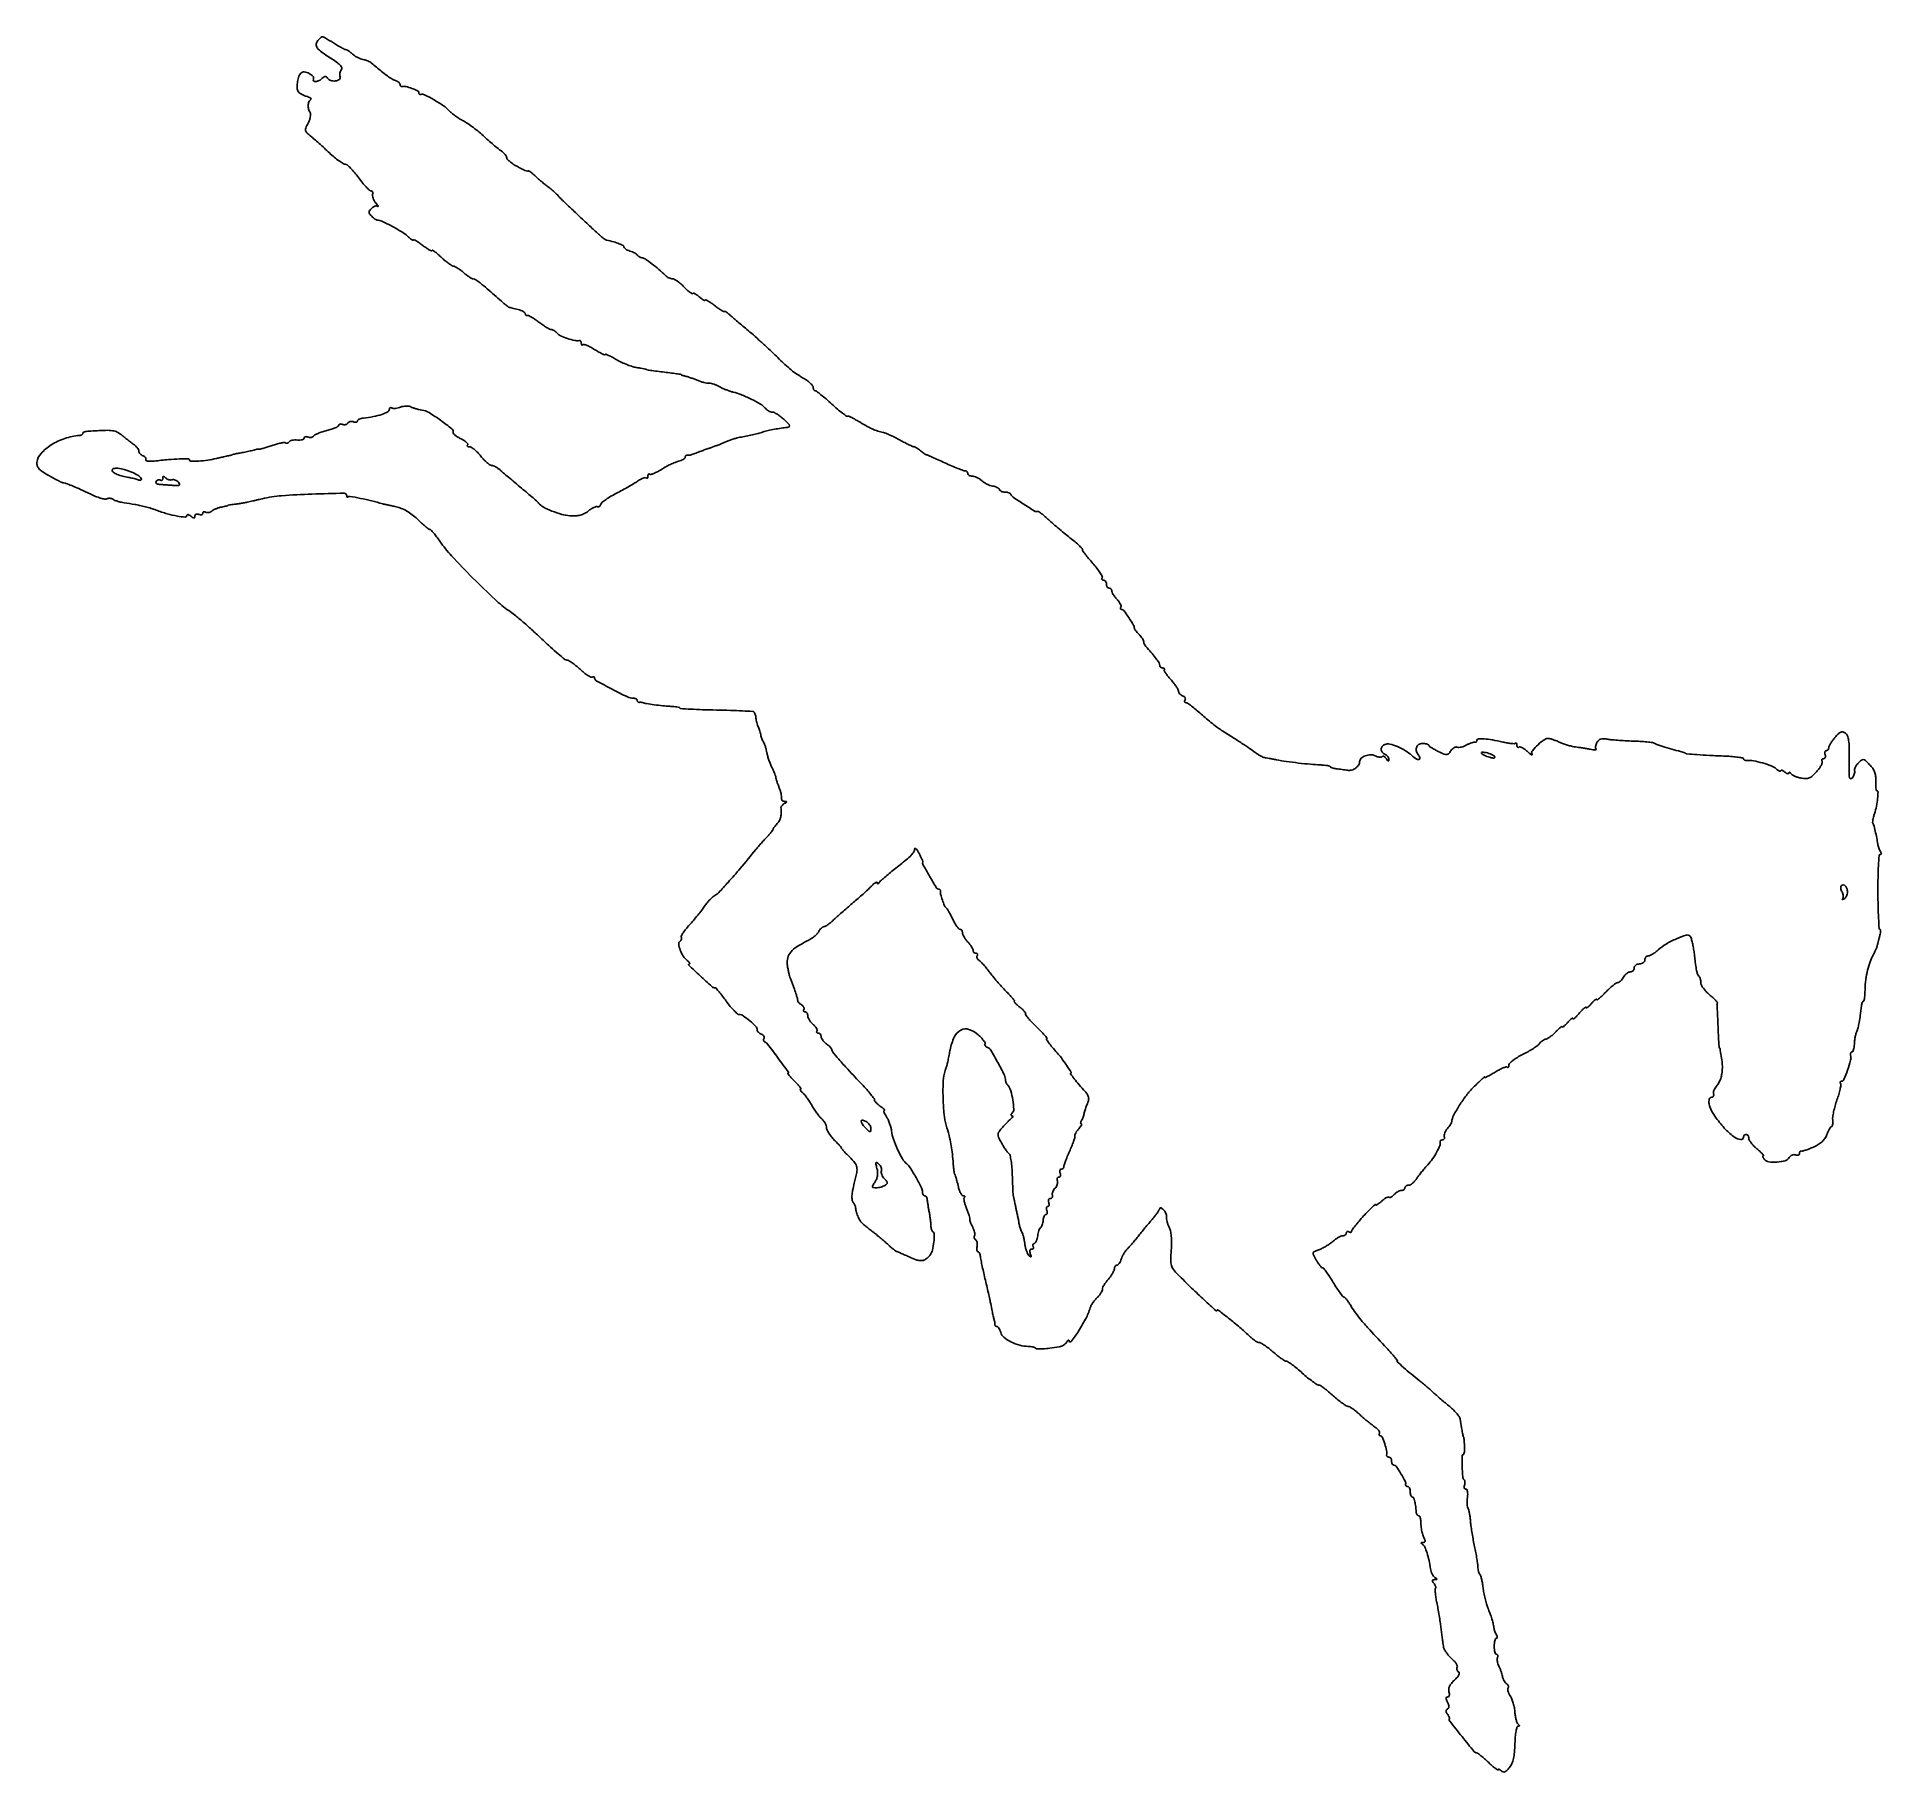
# Model space of a CAD drawing. Extents: x 1 to 693, y 1 to 652.
import ezdxf

# ---------------------------------------------------------------- set-up
doc = ezdxf.new("R2010")
doc.units = 0

msp = doc.modelspace()

# ---------------------------------------------------------------- linework, layer by layer
for points in [[(106.166612, 650.414902, 0.15577), (105.551656, 649.017742, 0.191713), (105.933127, 647.656634, 0.076687), (107.630301, 646.025245, 0.01222), (111.476172, 643.460659, -0.015646), (113.530473, 642.070344, -0.057737), (114.684075, 641.013597, -0.119669), (115.121232, 640.164878, -0.236824), (114.954508, 639.445185, 0.075119), (114.616375, 638.884619, 0.055743), (114.415191, 638.188754, 0.056021), (114.373345, 637.469891, 0.078316), (114.507364, 636.841407, -0.330517), (114.223555, 635.823928, -0.136493), (112.821616, 635.249224, -0.100157), (110.991805, 635.399451, -0.186017), (109.822452, 636.287279, 0.065514), (109.397373, 636.808214, 0.197139), (108.977339, 636.969321, 0.154805), (108.493445, 636.803462, 0.037021), (107.841641, 636.241641, -0.084706), (106.656993, 635.40235, -0.090514), (105.287965, 635.028107, -0.222941), (104.542519, 635.302245, -0.346234), (104.468991, 635.949827, 0.34259), (104.359828, 636.97055, 0.084475), (102.909876, 638.040192, 0.074702), (101.060758, 638.648687, 0.243176), (99.869231, 638.269231, 0.107947), (99.081509, 637.041185, 0.042962), (98.545911, 635.101433, 0.043007), (98.347284, 633.072235, 0.094788), (98.621076, 631.545077, 0.114265), (99.006272, 630.974664, 0.044571), (99.762133, 630.387773, 0.041149), (100.726939, 629.874539, 0.040204), (101.770203, 629.521539, -0.031437), (102.713116, 629.220789, -0.075757), (103.346024, 628.856023, -0.172331), (103.569004, 628.496722, -0.298874), (103.447845, 628.181292, 0.148569), (102.813514, 627.351354, 0.080429), (102.559568, 626.079711, 0.072346), (102.714519, 624.648534, 0.077053), (103.271124, 623.354078, -0.14666), (103.445739, 622.719813, -0.04323), (103.334833, 621.706385, -0.039332), (103.004373, 620.530807, -0.033507), (102.479382, 619.354078, 0.022446), (101.639787, 617.578719, 0.151828), (101.548189, 616.622559, 0.15225), (102.014906, 615.784306, 0.022609), (103.492947, 614.5, -0.010785), (104.764354, 613.446944, -0.003513), (106.596373, 611.839062, -0.0035), (108.60708, 610.023805, -0.003938), (110.514065, 608.25, 0.014376), (112.338773, 606.622432, 0.0188), (114.101822, 605.248438, 0.016594), (115.626047, 604.225172, 0.140423), (116.412001, 604, -0.177024), (117.153736, 603.728895, -0.021331), (118.456217, 602.53125, -0.023257), (119.926551, 600.914956, -0.017165), (121.404532, 599, 0.01333), (122.859575, 597.084577, 0.018938), (124.2602, 595.46875, 0.015255), (125.484059, 594.23791, 0.191733), (126.08167, 594, -0.129111), (126.458634, 593.901009, -0.148318), (126.714926, 593.632812, -0.125257), (126.80512, 593.227568, -0.079504), (126.713821, 592.75, 0.125374), (126.652741, 592.12951, 0.04764), (126.8666, 591.279688, 0.043381), (127.28774, 590.357639, 0.040592), (127.869831, 589.5, -0.00783), (128.437935, 588.770682, -0.030453), (128.753933, 588.293824, -0.39678), (128.73109, 588.196751, -0.328617), (128.620296, 588.202381, 0.169561), (128.18327, 588.361831, 0.082123), (127.58742, 588.271801, 0.066704), (126.928717, 587.956003, 0.051329), (126.309524, 587.452381, 0.034363), (125.562503, 586.594961, 0.167574), (125.36534, 585.991803, 0.1621), (125.578811, 585.383557, 0.031626), (126.357143, 584.5, 0.019214), (126.977353, 583.925709, 0.023548), (127.600491, 583.440625, 0.022975), (128.151273, 583.088806, 0.131371), (128.483435, 583, -0.11106), (130.187232, 582.616825, -0.011081), (133.947095, 580.732467, -0.014253), (137.62712, 578.648553, -0.052754), (139.75, 577.03751, 0.014612), (140.614075, 576.271428, 0.030319), (141.339063, 575.736677, 0.047549), (141.843393, 575.4742, 0.531989), (142, 575.579734, -0.547656), (142.183563, 575.697059, -0.022089), (143.028125, 575.260006, -0.021298), (144.156749, 574.545634, -0.011179), (145.5, 573.567798, 0.012707), (146.8434, 572.596121, 0.024625), (147.971875, 571.901855, 0.029108), (148.797546, 571.509002, 0.532327), (149, 571.645276, -0.57759), (149.188852, 571.754219, -0.026914), (149.954688, 571.254511, -0.022289), (151.002287, 570.413377, -0.011232), (152.25, 569.265954, 0.015808), (153.601585, 568.045645, 0.01786), (154.975095, 566.964011, 0.017341), (156.199138, 566.132557, 0.086921), (156.963089, 565.819787, -0.069685), (157.692468, 565.549957, -0.019686), (158.738611, 564.933, -0.019434), (159.878126, 564.134747, -0.019402), (160.95287, 563.25, 0.017901), (161.994309, 562.387414, 0.021543), (163.034099, 561.656245, 0.020823), (163.948053, 561.123021, 0.118219), (164.489782, 560.984027, -0.14607), (165.398173, 560.697147, -0.018814), (167.060792, 559.475689, -0.011284), (169.72652, 557.258484, -0.001664), (175, 552.636141, 0.006417), (175.994044, 551.781409, 0.008768), (176.9125, 551.038967, 0.00614), (177.696028, 550.443323, 0.094605), (178, 550.296835, 0.002833), (178.323421, 550.21261, 0.000237), (179.160938, 549.999987, 0.000316), (180.160298, 549.747453, 0.000244), (181.25, 549.47339, -0.028655), (182.303142, 549.143919, -0.040394), (183.192187, 548.724027, -0.04618), (183.820457, 548.280904, -0.219482), (184, 547.891592, 0.088023), (184.05706, 547.569987, 0.128014), (184.220313, 547.334322, 0.141169), (184.464363, 547.222442, 0.117265), (184.75, 547.246524, -0.197015), (185.215506, 547.213195, -0.015415), (186.33554, 546.61384, -0.019163), (187.662846, 545.780767, -0.013415), (189.094391, 544.746524, 0.012794), (190.546375, 543.694769, 0.016417), (191.936421, 542.806791, 0.014315), (193.128334, 542.144757, 0.120169), (193.721946, 542, -0.100439), (194.199178, 541.903158, -0.041068), (194.787924, 541.594776, -0.038499), (195.385584, 541.148351, -0.039912), (195.899982, 540.620515, 0.11598), (197.17241, 539.658931, 0.024405), (199.792047, 538.650648, 0.025209), (202.516006, 537.902018, 0.098901), (204.25, 537.866219, -0.161343), (204.535432, 537.825002, -0.120431), (204.779687, 537.617994, -0.093702), (204.944227, 537.269562, -0.063668), (205, 536.833333, 0.052175), (205.042474, 536.427404, 0.15685), (205.179146, 536.188521, 0.258957), (205.378564, 536.141161, 0.12865), (205.60986, 536.276526, -0.276182), (206.050986, 536.387507, -0.024206), (207.183302, 535.985867, -0.026315), (208.574943, 535.327507, -0.017151), (210.10986, 534.430649, 0.010505), (211.602493, 533.53168, 0.019391), (212.857271, 532.874756, 0.01724), (213.817833, 532.458354, 0.528698), (214, 532.582477, -0.523895), (214.187633, 532.712403, -0.01469), (215.26105, 532.272547, -0.018048), (216.645898, 531.596103, -0.009906), (218.292935, 530.674216, 0.022653), (220.18969, 529.675161, 0.017446), (222.340334, 528.754185, 0.017755), (224.414626, 528.033918, 0.039668), (226.042935, 527.670806, -0.004718), (227.368428, 527.471087, -0.007772), (228.484487, 527.274299, -0.002431), (229.433574, 527.086909, -0.356834), (229.5, 527.005683, 0.371095), (229.613161, 526.874211, 0.001952), (231.422903, 526.608976, 0.004216), (234.156896, 526.242672, 0.000677), (239.5, 525.579943, -0.005616), (240.650233, 525.425723, -0.00924), (241.61875, 525.266449, -0.003411), (242.432722, 525.111345, -0.358154), (242.5, 525.029469, 0.309026), (242.558061, 524.944498, 0.011544), (242.940625, 524.805353, 0.017335), (243.425025, 524.660227, 0.010892), (244, 524.522784, -0.02426), (244.774496, 524.315619, -0.007138), (245.940625, 523.923797, -0.007149), (247.241409, 523.444952, -0.007628), (248.5, 522.938927, 0.018473), (249.739406, 522.471574, 0.01976), (250.982614, 522.108511, 0.019763), (252.070118, 521.882285, 0.081913), (252.738686, 521.88087, -0.086019), (253.367634, 521.87441, -0.027675), (254.277769, 521.654363, -0.026676), (255.281993, 521.292456, -0.026931), (256.238686, 520.826674, 0.007863), (257.159437, 520.334125, 0.008968), (258.056052, 519.892635, 0.008263), (258.828448, 519.544842, 0.048994), (259.25, 519.410435, -0.016907), (259.555464, 519.334209, -0.017231), (259.853125, 519.237934, -0.017272), (260.105329, 519.136668, -0.065608), (260.25, 519.048489, 0.087899), (260.422981, 518.953298, 0.009115), (260.867188, 518.811255, 0.011106), (261.407299, 518.662327, 0.008668), (262, 518.523859, -0.045029), (264.859414, 517.632543, -0.016927), (268.682803, 515.897461, -0.014602), (272.285783, 513.979986, -0.090194), (273.886608, 512.636629, 0.046096), (274.512135, 512.010416, 0.040852), (275.266482, 511.48076, 0.043078), (276.030319, 511.117048, 0.089814), (276.676678, 511, -0.115816), (277.417196, 510.826141, -0.025487), (278.563463, 510.181696, -0.025215), (279.842967, 509.280644, -0.02191), (281.089176, 508.214286, -0.009632), (282.667002, 506.681684, -0.099124), (283.164734, 505.92705, -0.375728), (283.015797, 505.496934, -0.107552), (282.284942, 505.267365, 0.013901), (279.999383, 504.996709, 0.010002), (277.464893, 504.57292, 0.010127), (275.055252, 504.069559, 0.020289), (273.179437, 503.556951, -0.012588), (271.317332, 503.017143, -0.007892), (269.114865, 502.475364, -0.00762), (266.777742, 501.976801, -0.008389), (264.5, 501.56666, 0.027036), (263.525021, 501.353301, 0.010611), (262.20625, 500.958732, 0.010466), (260.795142, 500.470863, 0.012845), (259.5, 499.95433, -0.002907), (258.296383, 499.446348, -0.003518), (257.160938, 498.984235, -0.002989), (256.200543, 498.60786, -0.024006), (255.75, 498.458794, 0.011508), (255.426271, 498.36059, 0.008556), (255.073438, 498.237896, 0.008658), (254.744432, 498.110633, 0.019314), (254.5, 498, -0.019007), (254.255574, 497.889189, -0.008512), (253.926562, 497.761349, -0.008412), (253.573729, 497.637823, -0.01131), (253.25, 497.538633, 0.012349), (252.849301, 497.414949, 0.003146), (252.20625, 497.194414, 0.003205), (251.475, 496.933203, 0.003242), (250.75, 496.663633, -0.000192), (249.953343, 496.361876, -0.000113), (249, 496.001432, -0.000113), (248.046647, 495.641476, -0.000192), (247.25, 495.341241, -0.019881), (246.524995, 495.100766, -0.020782), (245.79375, 494.922629, -0.020991), (245.152118, 494.822095, -0.080685), (244.75, 494.841241, 0.120803), (244.464286, 494.83214, 0.126046), (244.220313, 494.69146, 0.113845), (244.056963, 494.436757, 0.086098), (244, 494.108408, -0.212237), (243.828002, 493.721457, -0.049209), (243.241219, 493.288279, -0.042437), (242.406034, 492.881991, -0.030518), (241.416914, 492.568503, 0.036261), (240.163295, 492.155298, 0.013661), (238.474287, 491.404666, 0.013449), (236.673738, 490.484558, 0.015947), (235.026774, 489.516902, -0.017526), (233.523712, 488.64017, -0.026831), (232.158895, 487.998726, -0.025002), (231.048913, 487.611438, -0.274367), (230.60986, 487.723474, 0.161978), (230.379554, 487.838795, 0.258932), (230.179146, 487.76252, 0.131299), (230.042054, 487.470778, 0.044575), (230, 487, -0.046876), (229.955961, 486.531296, -0.139327), (229.812846, 486.245488, -0.260333), (229.603809, 486.176139, -0.150206), (229.362878, 486.303788, 0.245959), (228.95006, 486.432871, 0.043976), (228.145378, 486.212607, 0.038643), (227.160169, 485.757991, 0.026139), (226.112878, 485.098703, -0.017893), (224.752, 484.210354, -0.006059), (222.711543, 483.013653, -0.006017), (220.422604, 481.744494, -0.006878), (218.203014, 480.587592, 0.016271), (216.133956, 479.459235, 0.020424), (214.298165, 478.275684, 0.019039), (212.864144, 477.181997, 0.129404), (212.348229, 476.465088, -0.056679), (212.077365, 475.944355, -0.087291), (211.725841, 475.579668, -0.118012), (211.35281, 475.42428, -0.180248), (211.012752, 475.492119, 0.214803), (210.551133, 475.552656, 0.035696), (209.693286, 475.2257, 0.033692), (208.674004, 474.665074, 0.024079), (207.613009, 473.910233, -0.047145), (206.15215, 472.969127, -0.055917), (204.620303, 472.381387, -0.050468), (202.870873, 472.110203, -0.029412), (200.745472, 472.122676, -0.052358), (197.662526, 472.64965, -0.027888), (193.997007, 473.903863, -0.026303), (190.681598, 475.456733, -0.107714), (189, 476.888214, 0.049455), (188.603376, 477.314133, 0.0017), (186.889031, 478.813992, 0.003173), (184.844904, 480.567499, 0.002208), (182.515852, 482.522305, -0.001106), (180.081502, 484.556353, -0.00119), (177.715438, 486.551865, -0.001123), (175.692347, 488.274198, -0.005689), (174.57729, 489.25, 0.02902), (173.735819, 489.919746, 0.029214), (172.824274, 490.485937, 0.030544), (171.974482, 490.882204, 0.094093), (171.35407, 491, -0.153361), (170.696062, 491.206686, -0.02565), (169.63764, 492.028116, -0.026038), (168.454837, 493.159866, -0.020485), (167.292632, 494.499971, 0.02282), (166.119563, 495.839911, 0.028113), (164.90419, 496.971833, 0.028554), (163.803973, 497.785123, 0.145883), (163.083333, 497.999971, -0.049268), (162.587629, 498.048944, -0.147411), (162.290249, 498.207428, -0.260381), (162.223982, 498.438759, -0.139631), (162.372832, 498.706166, 0.350059), (162.415723, 499.087711, 0.06781), (161.938032, 499.658397, 0.046225), (161.069287, 500.313454, 0.025374), (159.901025, 500.956166, -0.02216), (158.698072, 501.607933, -0.033045), (157.715467, 502.290183, -0.03483), (157.033914, 502.915768, -0.254186), (156.923513, 503.329563, 0.290677), (156.448972, 504.721055, 0.013032), (152.228082, 507.931857, 0.019086), (147.860735, 510.831306, 0.10407), (145.201175, 511.773644, -0.020694), (144.097559, 511.968213, -0.016561), (142.927504, 512.265744, -0.016868), (141.86214, 512.61391, -0.040174), (141.105543, 512.960811, 0.089361), (140.359411, 513.218012, 0.042811), (139.344916, 513.287244, 0.040618), (138.242733, 513.17819, 0.045909), (137.21871, 512.893054, -0.030675), (136.237848, 512.587497, -0.034443), (135.264115, 512.418542, -0.036822), (134.428298, 512.394019, -0.128016), (133.916084, 512.551863, 0.084964), (133.566154, 512.693277, 0.163772), (133.2691, 512.66043, 0.180538), (133.071393, 512.460088, 0.105779), (133, 512.126405, -0.277031), (132.410161, 511.143536, -0.040076), (130.17479, 510.172844, -0.035423), (127.036166, 509.342113, -0.021766), (123.25, 508.791539, 0.037081), (122.388513, 508.639213, 0.052933), (121.660938, 508.369578, 0.066411), (121.160593, 508.032175, 0.214416), (121, 507.674903, -0.198269), (120.87983, 507.383769, -0.143377), (120.568782, 507.212605, -0.094397), (120.094308, 507.198362, -0.052092), (119.532025, 507.349337, 0.071476), (118.923505, 507.487779, 0.0744), (118.309272, 507.446232, 0.081667), (117.783661, 507.236882, 0.119365), (117.430874, 506.888152, -0.114215), (117.08325, 506.537469, -0.081877), (116.572782, 506.322281, -0.075783), (115.980959, 506.272284, -0.074993), (115.398849, 506.400442, 0.052287), (114.863052, 506.544082, 0.094695), (114.410912, 506.52989, 0.143603), (114.114501, 506.365853, 0.197531), (114, 506.08733, -0.271407), (113.771177, 505.696832, -0.023386), (112.695561, 505.158627, -0.025761), (111.260999, 504.609347, -0.016873), (109.559356, 504.119263, 0.015806), (107.815646, 503.621089, 0.02031), (106.249432, 503.048476, 0.018579), (105.002406, 502.479164, 0.13883), (104.527331, 502.044222, -0.126917), (104.190672, 501.721194, -0.081033), (103.67845, 501.533903, -0.072276), (103.073361, 501.506941, -0.066758), (102.467975, 501.650663, 0.057357), (101.90594, 501.795264, 0.102143), (101.431218, 501.76372, 0.148313), (101.119719, 501.566508, 0.17988), (101, 501.244502, -0.248517), (100.814383, 500.894118, -0.081347), (100.266889, 500.640285, -0.058661), (99.460356, 500.51459, -0.036704), (98.504303, 500.548985, 0.036418), (97.506932, 500.585435, 0.043433), (96.573281, 500.469931, 0.048804), (95.827606, 500.233184, 0.154273), (95.435205, 499.89516, -0.087616), (95.153709, 499.57957, -0.094507), (94.788066, 499.389584, -0.100105), (94.395881, 499.353718, -0.111769), (94.037381, 499.476897, 0.168453), (93.494139, 499.598264, 0.019077), (92.229864, 499.404447, 0.021392), (90.69952, 499.041205, 0.015842), (89.041831, 498.514759, -0.006691), (87.394166, 497.958106, -0.00914), (85.89465, 497.503855, -0.006442), (84.634621, 497.164634, -0.09794), (84.185351, 497.139971, 0.032088), (83.886347, 497.162818, 0.023666), (83.554447, 497.151125, 0.024092), (83.240531, 497.109857, 0.04825), (83, 497.04191, -0.032649), (82.094139, 496.755265, -0.004928), (80.241232, 496.318813, -0.005953), (78.233651, 495.891814, -0.00938), (76.5, 495.578303, 0.007204), (75.697616, 495.436804, 0.008424), (74.940625, 495.278771, 0.007579), (74.306326, 495.125015, 0.049883), (74, 495.012273, -0.034866), (73.740144, 494.907688, -0.012139), (73.353125, 494.792762, -0.011989), (72.919526, 494.686468, -0.013687), (72.5, 494.606197, 0.01315), (71.918846, 494.495648, 0.002147), (70.799476, 494.247016, 0.002363), (69.484439, 493.942452, 0.002081), (68.115236, 493.612492, -0.024563), (64.846926, 492.97877, -0.022897), (61.454585, 492.649976, -0.015332), (58.502138, 492.590404, -0.411145), (58, 493.097836, 0.415498), (57.60376, 493.492344, 0.007444), (54.30946, 493.428855, 0.012995), (50.098851, 493.175297, 0.0064), (44.760786, 492.645442, -0.020785), (43.363635, 492.547239, -0.04414), (42.282291, 492.611779, -0.08238), (41.659267, 492.812882, -0.436938), (41.574168, 493.120007, 0.16856), (41.6607, 493.507705, 0.120687), (41.505196, 493.927706, 0.0918), (41.120447, 494.318271, 0.060926), (40.563382, 494.614052, -0.06049), (39.965579, 494.930797, -0.060032), (39.459243, 495.382098, -0.065634), (39.115591, 495.893357, -0.115693), (39, 496.38623, 0.127208), (38.85739, 496.937698, 0.040956), (38.385102, 497.646168, 0.037802), (37.707783, 498.37994, 0.034348), (36.906729, 499.029241, -0.007542), (35.956528, 499.718504, -0.004248), (34.823308, 500.582027, -0.004238), (33.694118, 501.473171, -0.006921), (32.753719, 502.25, 0.054542), (30.931637, 503.484016, 0.089507), (29.161236, 504.046798, 0.041864), (26.501909, 504.168056, 0.004357), (20.25, 503.875091, 0.02969), (19.388077, 503.775617, 0.04515), (18.660937, 503.578673, 0.055698), (18.152467, 503.322927, 0.25361), (18, 503.041667, -0.165687), (17.905446, 502.764161, -0.086304), (17.632812, 502.514305, -0.070122), (17.228149, 502.328896, -0.054039), (16.75, 502.241073, 0.062184), (11.236538, 501.135584, 0.060625), (6.112889, 498.703444, 0.067875), (2.310997, 495.502201, 0.155088), (0.773159, 492.128499, 0.105149), (0.884545, 490.888129, 0.105526), (1.491055, 489.802206, 0.065424), (2.755643, 488.69196, 0.018297), (4.999592, 487.306134, 0.00533), (6.795857, 486.310793, 0.006827), (8.471299, 485.434947, 0.005389), (9.889451, 484.737167, 0.056648), (10.499592, 484.525925, -0.030464), (12.163594, 484.045568, -0.012328), (14.369243, 483.198696, -0.009775), (17.157259, 481.984273, -0.004662), (20.696432, 480.319502, 0.016848), (22.76362, 479.407969, 0.023366), (24.675898, 478.742501, 0.021125), (26.258418, 478.345284, 0.191608), (26.946432, 478.466893, -0.092837), (27.442016, 478.658218, -0.059961), (28.057702, 478.697373, -0.057642), (28.693565, 478.587289, -0.068058), (29.25, 478.337137, 0.044342), (30.330537, 477.788573, 0.036663), (31.561479, 477.397183, 0.017822), (33.473707, 477.011708, 0.00249), (37.459138, 476.375505, -0.016745), (39.266644, 476.033875, -0.009352), (41.442283, 475.503783, -0.009321), (43.62452, 474.884917, -0.014934), (45.459138, 474.267063, 0.018071), (49.688851, 472.872076, 0.0275), (53.456977, 471.999929, 0.026807), (56.356266, 471.653682, 0.43346), (57, 472.256719, -0.241043), (57.133644, 472.517833, -0.201194), (57.440625, 472.588928, -0.093489), (57.923593, 472.409374, -0.037605), (58.5, 472, 0.017761), (59.280073, 471.398065, 0.154048), (59.691839, 471.263438, 0.338971), (59.924699, 471.43802, 0.068567), (60, 471.984544, -0.137709), (60.119118, 472.408843, -0.154295), (60.437972, 472.68694, -0.122785), (60.923185, 472.768587, -0.072318), (61.5, 472.638374, 0.059765), (62.074174, 472.493584, 0.105471), (62.559375, 472.53372, 0.149855), (62.877971, 472.747127, 0.172457), (63, 473.090402, -0.120414), (63.082984, 473.429986, -0.187186), (63.306618, 473.626667, -0.152246), (63.644597, 473.643275, -0.075267), (64.043805, 473.472927, 0.11424), (64.538601, 473.305611, 0.069485), (65.158367, 473.330513, 0.063859), (65.803202, 473.534551, 0.064773), (66.372289, 473.894009, -0.053001), (67.035219, 474.334832, -0.023408), (67.990914, 474.777898, -0.022853), (69.057186, 475.157005, -0.02849), (70.078484, 475.405789, 0.007009), (71.006849, 475.590111, 0.011407), (71.78868, 475.775505, 0.005186), (72.433987, 475.951331, 0.335393), (72.5, 476.038672, -0.362428), (72.569041, 476.12141, -0.003621), (73.38125, 476.263125, -0.009534), (74.349759, 476.405971, -0.005787), (75.5, 476.539761, 0.009239), (76.812945, 476.701669, 0.00655), (78.279688, 476.929763, 0.006614), (79.67515, 477.184564, 0.013908), (80.75, 477.426778, -0.001939), (81.774307, 477.683511, -0.001143), (83, 477.982704, -0.001143), (84.22577, 478.275985, -0.001957), (85.25, 478.514341, -0.03702), (92.549146, 479.622941, -0.010652), (103.96117, 480.256049, -0.003525), (115.996213, 480.581901, -0.420089), (117, 479.598011, 0.057873), (117.037216, 479.27755, 0.173902), (117.155309, 479.095558, 0.252922), (117.327654, 479.068559, 0.111796), (117.52871, 479.195377, -0.246004), (118.20554, 479.406949, -0.004267), (122.114869, 478.663236, -0.010784), (126.345364, 477.725669, -0.011027), (130.5, 476.612809, 0.014335), (131.105789, 476.45483, 0.001964), (132.379522, 476.166648, 0.002256), (133.891576, 475.837937, 0.001905), (135.494117, 475.503497, -0.047583), (137.440368, 474.907794, -0.033609), (139.491328, 473.893414, -0.031333), (141.543384, 472.521985, -0.027868), (143.494117, 470.853692, 0.008021), (145.079917, 469.384658, 0.011641), (146.529473, 468.144081, 0.00736), (147.770579, 467.161074, 0.161327), (148.201959, 467.010779, -0.206619), (148.600848, 466.831278, -0.009788), (149.592668, 465.702402, -0.014729), (150.73224, 464.269398, -0.009933), (151.950556, 462.571865, 0.036132), (156.330975, 457.097806, 0.008758), (164.357844, 448.730247, 0.008499), (172.641735, 440.670861, 0.040543), (177.797825, 436.555437, -0.023134), (179.984786, 434.931086, -0.006596), (183.224884, 432.21143, -0.006627), (186.805188, 429.041115, -0.006982), (190.237675, 425.830856, 0.006778), (193.443507, 422.830133, 0.01009), (196.335915, 420.300314, 0.005567), (198.819287, 418.261889, 0.170674), (199.564158, 418, -0.136472), (200.229072, 417.815072, -0.016623), (201.511306, 416.982707, -0.018718), (202.99501, 415.863071, -0.014421), (204.529466, 414.536876, 0.017467), (206.03947, 413.247793, 0.026352), (207.447864, 412.244424, 0.024331), (208.626001, 411.573507, 0.261367), (209.155158, 411.595893, -0.077851), (209.478167, 411.731769, -0.155579), (209.751828, 411.713713, -0.185585), (209.933212, 411.547572, -0.116077), (210, 411.263762, 0.27436), (210.608294, 410.238639, 0.004792), (216.537875, 407.074889, 0.008093), (222.314374, 404.181496, 0.112515), (224.573243, 403.666667, -0.05647), (225.118984, 403.604833, -0.075892), (225.58089, 403.421875, -0.095073), (225.890571, 403.151246, -0.167289), (226, 402.833333, 0.091814), (226.057225, 402.524323, 0.111235), (226.220313, 402.279578, 0.117903), (226.464102, 402.137807, 0.112625), (226.75, 402.118421, -0.029649), (227.073798, 402.150033, -0.02328), (227.426562, 402.14703, -0.023818), (227.755272, 402.113156, -0.052082), (228, 402.049521, 0.047966), (229.463494, 401.656127, 0.007806), (232.374292, 401.212847, 0.009211), (235.529516, 400.841695, 0.014531), (238.248726, 400.652101, -0.012497), (239.686052, 400.557757, -0.020396), (240.897039, 400.397805, -0.015453), (241.838032, 400.204101, -0.345769), (242.00009, 400, 0.395291), (242.195989, 399.793126, 0.001307), (246.014929, 399.574644, 0.005706), (250.425445, 399.384332, 0.003428), (255.663923, 399.254107, -0.00339), (260.936906, 399.123425, -0.005343), (265.460368, 398.93222, -0.001634), (269.364869, 398.712564, -0.183502), (269.829714, 398.503619, -0.096377), (270.037217, 398.195868, -0.025141), (270.243073, 397.633329, -0.024595), (270.41693, 396.956275, -0.022939), (270.528311, 396.249512, 0.023637), (270.654083, 395.458608, 0.013738), (270.875609, 394.522796, 0.013715), (271.149758, 393.595127, 0.022449), (271.438178, 392.828091, -0.01556), (271.727036, 392.090876, -0.011421), (272.002832, 391.257178, -0.011564), (272.227769, 390.455382, -0.025032), (272.355143, 389.828091, 0.034539), (272.488906, 389.228024, 0.01922), (272.729551, 388.518093, 0.019095), (273.029615, 387.815115, 0.029187), (273.347332, 387.233504, -0.046241), (273.685063, 386.561859, -0.015912), (274.049863, 385.536074, -0.015657), (274.382504, 384.372933, -0.017503), (274.62803, 383.233504, 0.025023), (274.918363, 381.978089, 0.013172), (275.397161, 380.450023, 0.013073), (275.971074, 378.907218, 0.019612), (276.558818, 377.596362, -0.009835), (277.110657, 376.427347, -0.01214), (277.576653, 375.316172, -0.010573), (277.923272, 374.371507, -0.08282), (278, 373.911462, 0.068594), (278.063176, 373.453118, 0.00954), (278.340858, 372.53276, 0.010771), (278.71608, 371.450194, 0.008947), (279.160369, 370.3151, -0.019643), (279.589502, 369.145635, -0.020352), (279.919894, 367.959748, -0.020558), (280.120896, 366.914053, -0.077838), (280.116532, 366.25, 0.104057), (280.13826, 365.772099, 0.115037), (280.352376, 365.362689, 0.113518), (280.728256, 365.08644, 0.099297), (281.206163, 364.984687, -0.023501), (281.842609, 364.947203, -0.397437), (281.967763, 364.80112, -0.230823), (281.845969, 364.579181, -0.012559), (281.16459, 364.122884, 0.034398), (280.659762, 363.751916, 0.042153), (280.246546, 363.33758, 0.047336), (279.972531, 362.941478, 0.162309), (279.91459, 362.638197, -0.037281), (280.02409, 360.76893, -0.053976), (279.819898, 359.12884, -0.061674), (279.307579, 357.746418, -0.076977), (278.5, 356.642857, 0.0162), (277.925609, 356.029989, 0.020824), (277.440625, 355.428977, 0.019168), (277.082967, 354.905054, 0.14109), (277, 354.616883, -0.156433), (276.899936, 354.30488, -0.010811), (276.339063, 353.555211, -0.014558), (275.611915, 352.679648, -0.010393), (274.75, 351.741281, 0.006018), (273.743473, 350.664536, 0.003614), (272.573324, 349.363394, 0.003618), (271.427966, 348.052162, 0.006299), (270.499615, 346.945826, -0.003217), (264.599951, 339.826399, -0.007524), (260.073962, 334.597473, -0.006329), (256.584697, 330.785044, -0.091441), (255.114874, 329.702995, 0.068472), (254.335928, 329.18263, 0.020476), (253.304861, 328.189562, 0.020114), (252.226349, 326.967296, 0.020514), (251.256975, 325.67008, -0.013673), (250.159377, 324.158592, -0.006392), (248.660339, 322.259477, -0.006328), (247.036477, 320.306502, -0.008817), (245.530992, 318.60356, 0.016678), (244.223141, 317.076454, 0.025295), (243.201364, 315.658088, 0.02273), (242.509175, 314.471949, 0.26505), (242.527457, 313.955574, -0.118912), (242.644928, 313.597332, -0.10065), (242.596914, 313.200729, -0.092299), (242.389885, 312.826386, -0.082176), (242.054522, 312.533697, 0.295007), (241.539784, 311.45013, 0.055685), (242.089546, 309.218244, 0.053059), (243.251317, 306.866192, 0.089367), (244.736157, 305.25, -0.023992), (245.310707, 304.768567, -0.06877), (245.640668, 304.367187, -0.217839), (245.670654, 304.122117, -0.326838), (245.503794, 304, 0.675321), (245.323762, 303.552969, 0.004283), (249.573824, 299.536516, 0.004274), (253.968989, 295.523085, 0.171808), (255.156195, 295.033427, -0.200697), (255.540636, 294.849127, -0.006655), (256.674824, 293.541069, -0.011723), (257.980439, 291.918482, -0.007785), (259.404532, 290, 0.015348), (260.871678, 288.084741, 0.021262), (262.309158, 286.468391, 0.018494), (263.573552, 285.256008, 0.183634), (264.248337, 284.998779, -0.152554), (265.760055, 284.524931, -0.024911), (268.222137, 282.628518, -0.02323), (270.48429, 280.51011, -0.195368), (271, 279.24064, 0.128724), (271.114408, 278.803611, 0.063462), (271.459243, 278.339331, 0.056635), (271.965448, 277.919786, 0.053176), (272.563382, 277.614052, -0.06297), (273.119007, 277.316129, -0.093843), (273.500197, 276.919618, -0.121658), (273.650225, 276.490639, -0.163403), (273.557151, 276.092473, 0.075617), (273.396426, 275.715089, 0.100097), (273.377005, 275.343029, 0.117232), (273.500234, 275.0352, 0.135613), (273.743769, 274.83541, -0.126449), (274.882293, 273.93522, -0.003341), (278.776015, 268.743902, -0.002182), (282.69806, 263.392708, -0.612733), (282.497917, 263, 0.613937), (282.42407, 262.854473, 0.015883), (282.999068, 262.11875, 0.016725), (283.862233, 261.151498, 0.00868), (285, 260, -0.012525), (286.122935, 258.845897, -0.025236), (286.93701, 257.871908, -0.033782), (287.396278, 257.168159, -0.559668), (287.284478, 256.968197, 0.340504), (287.132505, 256.840995, 0.186241), (287.171065, 256.587139, 0.066978), (287.476577, 256.187557, 0.025294), (288, 255.71564, -0.049592), (288.705841, 255.014265, -0.015256), (289.625996, 253.826109, -0.015099), (290.580314, 252.425947, -0.016013), (291.428921, 250.997443, 0.017561), (292.300934, 249.539835, 0.0146), (293.326164, 248.052293, 0.014851), (294.346083, 246.744485, 0.038156), (295.178921, 245.882705, -0.046356), (295.875762, 245.137616, -0.03964), (296.465058, 244.238287, -0.041491), (296.869559, 243.327343, -0.083935), (297, 242.555782, 0.110927), (297.191197, 241.70457, 0.030254), (297.858654, 240.489703, 0.029037), (298.8043, 239.167714, 0.026608), (299.923077, 237.923077, -0.00519), (301.021525, 236.801587, -0.009418), (301.892596, 235.858654, -0.005024), (302.56388, 235.088511, -0.640147), (302.523077, 235, 0.644871), (302.482613, 234.910659, 0.003703), (303.284255, 234.010649, 0.008081), (304.298975, 232.924091, 0.004503), (305.568003, 231.631997, -0.028333), (307.601455, 229.354034, -0.122552), (308.348722, 227.716918, -0.096422), (308.332899, 225.721562, -0.014031), (307.410358, 221.75, 0.015293), (306.791132, 219.053366, 0.036433), (306.540469, 217.013998, 0.050649), (306.618718, 215.503255, 0.127819), (307.051451, 214.5, -0.035883), (307.356648, 214.043926, -0.026356), (307.629742, 213.5, -0.026844), (307.834237, 212.954948, -0.052189), (307.926922, 212.5, 0.043738), (308.24845, 210.773424, 0.035689), (308.880613, 209.00257, 0.036969), (309.694364, 207.470063, 0.085389), (310.563246, 206.503838, 0.000327), (311.254756, 205.958938, 0.00008), (312.396831, 205.060503, 0.000082), (313.706703, 204.030751, 0.000081), (315.018725, 203, -0.005803), (316.394624, 201.893371, -0.004237), (317.898177, 200.633523, -0.004281), (319.303038, 199.415035, -0.00942), (320.350995, 198.454545, 0.010084), (321.227424, 197.653406, 0.012147), (322.083686, 196.937894, 0.010857), (322.828202, 196.371814, 0.076387), (323.231765, 196.163817, -0.019613), (323.706623, 195.983651, -0.001406), (325.002369, 195.428678, -0.001974), (326.543614, 194.756191, -0.00149), (328.231765, 194.005642, 0.015376), (330.574539, 193.041034, 0.064088), (332.05737, 192.690969, 0.099949), (333.228002, 192.802991, 0.07279), (334.414212, 193.361381, 0.052706), (335.173998, 193.989226, 0.038991), (335.874234, 194.825762, 0.039769), (336.416569, 195.731541, 0.068117), (336.696456, 196.565011, 0.007668), (337.250325, 199.74173, 0.031011), (337.437297, 201.698149, 0.053406), (337.346556, 202.931633, 0.212379), (336.928789, 203.544011, -0.12111), (336.622008, 203.856503, -0.048736), (336.366638, 204.402144, -0.044481), (336.194817, 205.071039, -0.04259), (336.14063, 205.76969, 0.024817), (336.103018, 206.666842, 0.007548), (335.958214, 208.019846, 0.007538), (335.749921, 209.533093, 0.008156), (335.500874, 211, -0.003541), (335.244198, 212.431643, -0.003755), (335.01301, 213.839063, -0.003582), (334.831737, 215.053782, -0.017168), (334.757209, 215.75, 0.063922), (334.660349, 216.227881, 0.077364), (334.448472, 216.632812, 0.091061), (334.158285, 216.904609, 0.143744), (333.833333, 217, -0.176823), (333.515316, 217.116095, -0.092565), (333.244792, 217.446462, -0.072695), (333.061653, 217.938381, -0.052865), (333, 218.519872, 0.119588), (332.628009, 220.052927, 0.009155), (330.596961, 223.820727, 0.011089), (328.437013, 227.466205, 0.080023), (327.10051, 229, -0.086553), (325.465624, 230.926103, -0.02495), (323.650964, 234.401258, -0.025899), (322.129133, 238.216315, -0.049451), (321.380875, 241.427212, 0.033286), (321.123838, 242.717215, 0.021219), (320.66325, 244.176875, 0.021307), (320.086953, 245.576104, 0.036701), (319.475843, 246.677212, -0.021263), (318.944331, 247.568918, -0.043133), (318.619975, 248.317681, -0.073116), (318.529484, 248.824743, -0.423214), (318.699453, 249, 0.542056), (318.787599, 249.135321, 0.085965), (318.573143, 249.457282, 0.035423), (318.025651, 249.958063, 0.014761), (317.222506, 250.556704, -0.024261), (316.371631, 251.216426, -0.03027), (315.652861, 251.911388, -0.031261), (315.138016, 252.549077, -0.155411), (315, 252.982385, 0.164003), (314.819562, 253.517694, 0.007401), (313.604688, 255.066898, 0.011739), (312.06994, 256.876834, 0.008071), (310.25, 258.858331, -0.002523), (304.984616, 264.46496, -0.008448), (301.614168, 268.215446, -0.006494), (299.314902, 270.933093, -0.174028), (299, 271.81044, 0.157123), (298.878234, 272.18836, 0.029206), (298.4125, 272.76219, 0.028757), (297.765735, 273.393257, 0.022777), (297, 274, -0.038332), (296.234732, 274.646083, -0.039803), (295.5875, 275.393849, -0.043072), (295.139145, 276.128761, -0.115942), (295, 276.720759, 0.081371), (294.919955, 277.209358, 0.091939), (294.688914, 277.624223, 0.100697), (294.3449, 277.90161, 0.120039), (293.940983, 278, -0.083919), (293.574668, 278.061918, -0.162656), (293.342216, 278.241351, -0.181323), (293.279017, 278.508639, -0.107159), (293.389756, 278.821621, 0.212276), (293.448586, 279.253998, 0.060441), (293.17593, 279.89204, 0.049432), (292.657731, 280.612765, 0.035153), (291.948773, 281.311834, -0.040117), (291.2031, 282.061829, -0.038093), (290.572452, 282.933776, -0.040507), (290.137007, 283.793026, -0.097326), (290, 284.490213, 0.068402), (289.920683, 285.067287, 0.084829), (289.688914, 285.5565, 0.099819), (289.344827, 285.883622, 0.141215), (288.940983, 286, -0.100016), (288.582044, 286.072525, -0.176854), (288.363442, 286.275696, -0.168473), (288.321124, 286.580248, -0.089697), (288.462015, 286.93854, 0.151445), (288.57075, 287.359168, 0.103795), (288.445738, 287.83975, 0.085252), (288.10313, 288.308237, 0.064858), (287.592065, 288.68854, -0.039404), (287.039635, 289.0576, -0.044886), (286.577556, 289.494546, -0.050203), (286.263403, 289.931523, -0.141938), (286.174586, 290.292893, 0.077555), (286.090164, 291.031475, 0.013525), (285.680384, 292.376844, 0.008336), (284.924156, 294.518907, 0.001481), (283.43016, 298.5, -0.025758), (283.110832, 299.495282, -0.010509), (282.775769, 300.876764, -0.010365), (282.477136, 302.379293, -0.013032), (282.265902, 303.782601, -0.098331), (282.448597, 306.291552, -0.109293), (283.582392, 308.435529, -0.075717), (285.902094, 310.451609, -0.02613), (289.784577, 312.633991, 0.029591), (291.115384, 313.394212, 0.026556), (292.398238, 314.332063, 0.027505), (293.458733, 315.299162, 0.07138), (294.069761, 316.130349, -0.038349), (294.526369, 316.845777, -0.043561), (295.069755, 317.45079, -0.04847), (295.615513, 317.870069, -0.140466), (296.068887, 318, 0.136911), (296.616807, 318.152898, 0.019037), (297.611362, 318.807813, 0.020617), (298.753196, 319.696974, 0.016161), (299.917688, 320.75, -0.007925), (301.309217, 322.050623, -0.003539), (303.179791, 323.720312, -0.003502), (305.183701, 325.458942, -0.004741), (307.020199, 327, 0.006517), (308.821421, 328.522395, 0.005256), (310.717699, 330.203248, 0.005315), (312.435894, 331.792367, 0.013584), (313.636215, 332.989782, -0.019007), (314.545706, 333.877602, -0.043225), (315.310136, 334.457442, -0.093225), (315.811205, 334.655616, -0.466524), (316.015313, 334.489782, 0.071818), (316.070368, 334.146138, 0.344569), (316.222841, 334.040727, 0.193461), (316.452364, 334.149054, 0.032469), (316.765313, 334.533909, -0.053858), (317.295363, 335.131696, -0.005149), (318.752541, 336.429146, -0.006518), (320.530694, 337.939507, -0.005097), (322.498658, 339.533909, 0.003331), (326.879287, 343.057443, 0.027045), (328.783427, 344.789549, 0.064397), (329.708159, 346.006024, 0.123389), (330.040038, 347.178571, -0.397197), (330.221871, 347.360018, -0.207461), (330.545038, 347.23058, -0.053296), (331.074805, 346.567669, -0.017966), (331.702963, 345.5, -0.007425), (332.312676, 344.331787, -0.011591), (332.799048, 343.306652, -0.005857), (333.174219, 342.438954, -0.252044), (333.155368, 342.246048, 0.281975), (333.119116, 341.373842, 0.004484), (335.6721, 336.884899, 0.00464), (338.300816, 332.452976, 0.262321), (339.104804, 332, -0.086554), (339.431523, 331.943015, -0.119718), (339.678837, 331.779688, -0.132913), (339.807301, 331.535655, -0.120212), (339.801875, 331.25, 0.129364), (339.800816, 330.155674, 0.018212), (340.457759, 327.976132, 0.018068), (341.270977, 325.849909, 0.132347), (341.936885, 325, -0.093947), (342.284592, 324.61952, -0.009213), (342.92072, 323.545313, -0.011394), (343.632063, 322.222652, -0.00879), (344.349021, 320.75, 0.019506), (345.08681, 319.313602, 0.027544), (345.861264, 318.101563, 0.026581), (346.577722, 317.209767, 0.213363), (347.046917, 317, -0.136477), (347.410365, 316.898913, -0.100281), (347.720032, 316.614765, -0.086454), (347.928479, 316.189746, -0.070992), (348, 315.688561, 0.101307), (348.132703, 315.04033, 0.030131), (348.5875, 314.131751, 0.028874), (349.234554, 313.148584, 0.027562), (350, 312.230375, -0.022119), (350.765583, 311.332056, -0.025343), (351.4125, 310.408201, -0.025667), (351.87477, 309.57961, -0.114892), (352, 309.041813, 0.100725), (352.080911, 308.644243, 0.098326), (352.311086, 308.306033, 0.097539), (352.65483, 308.079471, 0.097377), (353.059017, 308, -0.100016), (353.417956, 307.927475, -0.176854), (353.636558, 307.724304, -0.168473), (353.678876, 307.419752, -0.089697), (353.537985, 307.06146, 0.135359), (353.415049, 306.641058, 0.098917), (353.503427, 306.16025, 0.085648), (353.790415, 305.692007, 0.071112), (354.234878, 305.31146, -0.058519), (354.89893, 304.771167, -0.010824), (355.974325, 303.615066, -0.01148), (357.177915, 302.199499, -0.01024), (358.363246, 300.675998, 0.011522), (359.702447, 298.963798, 0.006705), (361.383452, 296.96891, 0.006701), (363.122087, 295.014456, 0.011243), (364.640669, 293.425998, -0.009169), (365.908351, 292.11095, -0.017743), (366.863998, 291.006387, -0.017621), (367.488449, 290.172087, -0.605591), (367.398475, 290, 0.607561), (367.323875, 289.856312, 0.03738), (367.716023, 289.379011, 0.0241), (368.432318, 288.698058, 0.011351), (369.417804, 287.885996, -0.01783), (370.415049, 287.042318, -0.029985), (371.180529, 286.257644, -0.031305), (371.674105, 285.609015, -0.357478), (371.644604, 285.311271, 0.377369), (371.622877, 284.970676, 0.009815), (372.656716, 283.685963, 0.015974), (374.024433, 282.155151, 0.009628), (375.737061, 280.425275, -0.006552), (377.439078, 278.727134, -0.012196), (378.766113, 277.299925, -0.008526), (379.734129, 276.168226, -0.634408), (379.654906, 276, 0.583688), (379.500878, 275.727277, 0.02091), (380.324061, 274.482744, 0.019005), (381.662573, 272.772945, 0.008663), (383.532913, 270.638409, -0.025598), (385.100645, 268.722042, -0.0112), (386.987517, 266.03428, -0.004345), (388.796224, 263.27958, -0.593701), (388.643762, 263, 0.615338), (388.522095, 262.759024, 0.006896), (389.922029, 260.915516, 0.01174), (391.752095, 258.683433, 0.007272), (394, 256.145016, -0.046303), (394.951713, 254.884701, -0.111549), (395.33057, 253.786029, -0.09968), (395.220788, 252.553262, -0.032385), (394.586611, 250.828091, 0.016238), (394.288261, 250.090862, 0.011974), (394.00445, 249.257178, 0.012128), (393.773952, 248.455356, 0.026353), (393.644857, 247.828091, -0.034198), (393.511775, 247.229156, -0.019232), (393.273443, 246.522939, -0.019122), (392.976679, 245.825252, -0.029505), (392.662863, 245.25, 0.039855), (392.413884, 244.770269, 0.086615), (392.321093, 244.367188, 0.163803), (392.393343, 244.107405, 0.248645), (392.595971, 244, -0.454507), (392.729047, 243.847536, -0.087018), (392.601828, 243.449266, -0.043461), (392.21509, 242.845436, -0.019764), (391.613268, 242.125159, 0.027), (390.978863, 241.343173, 0.032679), (390.475291, 240.543975, 0.034534), (390.151388, 239.833749, 0.148405), (390.121915, 239.375159, -0.131154), (390.104798, 238.811146, -0.009833), (389.63138, 237.337412, -0.013066), (388.977428, 235.582067, -0.009545), (388.163635, 233.667095, 0.006543), (387.334945, 231.749147, 0.008716), (386.635568, 229.984459, 0.006478), (386.097749, 228.496988, 0.083691), (386, 227.917095, -0.104764), (385.925867, 227.567168, -0.099117), (385.715469, 227.269397, -0.096498), (385.401127, 227.069822, -0.093593), (385.031385, 227, 0.184534), (384.710807, 226.877514, 0.147206), (384.516384, 226.559375, 0.100118), (384.488865, 226.074366, 0.055937), (384.638374, 225.5, -0.062927), (384.779282, 224.92599, -0.109632), (384.728935, 224.440625, -0.151303), (384.500163, 224.121579, -0.163532), (384.138374, 224, 0.147005), (383.771877, 223.889866, 0.152616), (383.533278, 223.597251, 0.117805), (383.467702, 223.153271, 0.069742), (383.588895, 222.628939, -0.105441), (383.687722, 222.001815, -0.062316), (383.552785, 221.252941, -0.058215), (383.21867, 220.502839, -0.062595), (382.727153, 219.87001, 0.054567), (382.227072, 219.246996, 0.053169), (381.868493, 218.525264, 0.057792), (381.695768, 217.817655, 0.111891), (381.752976, 217.241071, -0.09081), (381.820028, 216.767415, -0.130397), (381.695488, 216.364565, -0.140789), (381.397503, 216.096871, -0.113524), (380.976345, 216, 0.145001), (380.570118, 215.879663, 0.152637), (380.304763, 215.559375, 0.118837), (380.230165, 215.073591, 0.070671), (380.361626, 214.5, -0.053929), (380.513619, 213.925537, -0.097172), (380.492835, 213.440625, -0.145365), (380.308551, 213.122669, -0.191493), (380, 213, 0.191493), (379.691449, 212.877331, 0.145365), (379.507165, 212.559375, 0.097172), (379.486381, 212.074463, 0.053929), (379.638374, 211.5, -0.051204), (379.793745, 210.92541, -0.093029), (379.782227, 210.440625, -0.142305), (379.611908, 210.122833, -0.201694), (379.319793, 210, 0.21102), (378.965349, 209.843439, 0.071088), (378.640479, 209.365493, 0.055918), (378.390761, 208.666958, 0.039126), (378.262899, 207.839977, -0.031649), (378.141642, 206.969849, -0.033771), (377.912958, 206.141155, -0.03593), (377.619296, 205.462907, -0.11424), (377.300095, 205.089977, 0.119393), (376.972911, 204.699759, 0.031005), (376.652934, 203.938931, 0.029719), (376.386378, 203.000294, 0.026495), (376.220533, 202, -0.034486), (376.041651, 201.018468, -0.041986), (375.736235, 200.135848, -0.047049), (375.359366, 199.463815, -0.160073), (374.964302, 199.16459, 0.106786), (374.635634, 198.965992, 0.124755), (374.440505, 198.659046, 0.121303), (374.412117, 198.289224, 0.097497), (374.552786, 197.91459, -0.105579), (374.677305, 197.566127, -0.180421), (374.609478, 197.268661, -0.163935), (374.354736, 197.069056, -0.085118), (373.952028, 197, 0.157123), (373.535943, 196.865937, 0.168884), (373.291058, 196.517633, 0.111278), (373.259586, 195.961548, 0.049705), (373.452257, 195.25, -0.00961), (373.77372, 194.354202, -0.269597), (373.726054, 194.120672, -0.413478), (373.53678, 194.109562, -0.013991), (372.937143, 194.672103, -0.082654), (372.457318, 195.338005, -0.028968), (371.994852, 196.427158, -0.027833), (371.615946, 197.70638, -0.029109), (371.388261, 199.000826, 0.016626), (371.193743, 200.295227, 0.016611), (370.913593, 201.574252, 0.016689), (370.595148, 202.672493, 0.060856), (370.288484, 203.328723, -0.034609), (369.991876, 203.885438, -0.019473), (369.706691, 204.596562, -0.01936), (369.473574, 205.340306, -0.029846), (369.33617, 206, 0.009441), (369.202973, 206.802115, 0.002451), (368.957983, 208.0875, 0.002492), (368.664223, 209.55, 0.002541), (368.357761, 211, -0.000801), (368.053907, 212.413327, -0.000916), (367.768028, 213.765625, -0.000826), (367.529458, 214.913893, -0.005221), (367.415061, 215.5, 0.005509), (367.332927, 215.919525, 0.004926), (367.238602, 216.353125, 0.004945), (367.14618, 216.74095, 0.015314), (367.07324, 217, -0.063027), (367.004332, 217.38041, -0.00108), (366.895994, 219.4966, -0.002733), (366.78852, 221.964366, -0.001814), (366.690961, 224.796937, 0.012259), (366.533333, 227.643515, 0.017506), (366.243405, 230.156924, 0.01352), (365.880688, 232.185982, 0.188701), (365.483071, 232.796937, -0.071106), (364.991654, 233.266638, -0.013239), (364.244751, 234.270773, -0.013946), (363.429151, 235.501707, -0.012335), (362.647996, 236.826971, -0.01567), (361.526659, 238.998817, -0.132907), (361.330686, 240.069666, -0.142146), (361.710049, 241.060479, -0.018789), (363.147996, 242.818303, -0.006525), (364.12181, 243.892849, -0.006961), (365.102849, 244.918369, -0.006655), (365.969954, 245.776728, -0.031957), (366.5, 246.22602, 0.038411), (366.847037, 246.527959, 0.179952), (366.953603, 246.765374, 0.324861), (366.853819, 246.923685, 0.091268), (366.55, 246.984687, -0.1723), (366.284278, 247.083908, -0.252025), (366.193977, 247.311041, -0.124833), (366.32702, 247.660534, -0.043347), (366.676512, 248.076512, 0.211032), (367.245258, 249.545323, 0.027626), (366.896776, 252.957958, 0.031651), (366.125445, 256.402703, 0.102649), (365.032674, 258.460631, -0.03381), (364.703257, 258.917087, -0.030652), (364.426297, 259.428606, -0.031999), (364.235911, 259.918022, -0.079953), (364.179722, 260.296325, 0.118802), (363.725116, 262.288274, 0.01008), (361.276312, 266.98014, 0.008294), (358.618879, 271.64543, 0.16909), (357.39629, 272.678171, -0.057824), (356.900919, 272.937281, -0.088541), (356.555288, 273.275166, -0.118827), (356.410059, 273.635046, -0.176961), (356.477922, 273.964276, 0.273996), (356.486313, 274.412754, 0.031054), (355.908362, 275.298281, 0.030649), (355.022841, 276.346181, 0.020024), (353.884004, 277.445769, 0.102384), (350.434547, 279.438081, 0.206688), (347.366377, 279.167606, 0.161273), (344.922603, 276.572837, 0.060026), (343.347149, 271.75, 0.00084), (343.183914, 270.919811, 0.000402), (342.976929, 269.853125, 0.000399), (342.762629, 268.739198, 0.000569), (342.57431, 267.75, -0.005974), (342.400403, 266.887366, -0.009758), (342.230009, 266.160937, -0.003829), (342.070003, 265.553525, -0.338498), (342, 265.5, 0.32771), (341.927064, 265.446445, 0.003006), (341.717909, 264.765625, 0.008581), (341.490272, 263.958477, 0.005262), (341.24839, 263, 0.051456), (340.731156, 259.158957, 0.016175), (340.738781, 253.352444, 0.016402), (341.127239, 247.516095, 0.04605), (341.905011, 243.5, -0.007787), (342.974695, 239.600947, -0.016238), (343.661115, 236.527161, -0.017403), (344.117935, 233.553555, -0.010466), (344.46264, 230, 0.004206), (344.609691, 228.257293, 0.006423), (344.769375, 226.748437, 0.002656), (344.92878, 225.465295, 0.150926), (345.027128, 225.25, -0.093771), (345.271151, 224.84392, -0.017587), (345.544344, 224.016575, -0.011014), (345.903158, 222.677123, -0.002154), (346.485294, 220.25, 0.028548), (346.85424, 219.005338, 0.040532), (347.331357, 217.954688, 0.046493), (347.839544, 217.212207, 0.223007), (348.291667, 217, -0.062516), (348.646832, 216.955418, -0.186305), (348.843158, 216.815814, -0.246161), (348.863943, 216.611858, -0.101403), (348.706317, 216.372984, 0.220032), (348.544305, 215.932214, 0.028955), (348.685813, 214.919385, 0.029218), (349.011994, 213.66876, 0.02056), (349.517007, 212.305054, -0.010879), (350.053808, 210.9374, -0.014592), (350.476631, 209.67455, -0.011691), (350.770173, 208.616052, -0.13037), (350.764905, 208.18207, 0.1345), (350.763312, 207.786131, 0.020991), (351.000594, 207.03335, 0.022077), (351.365753, 206.148708, 0.017638), (351.833792, 205.229333, -0.033261), (352.274098, 204.29325, -0.039449), (352.557496, 203.358293, -0.043444), (352.661745, 202.552245, -0.149949), (352.529932, 202.048432, 0.104035), (352.388336, 201.655962, 0.098987), (352.413113, 201.232228, 0.096692), (352.60059, 200.842652, 0.094256), (352.922221, 200.54807, -0.138861), (353.260506, 200.178526, -0.061476), (353.484627, 199.54997, -0.054109), (353.570945, 198.779737, -0.048474), (353.49595, 197.978972, 0.033922), (353.402629, 197.220571, 0.057133), (353.440725, 196.581323, 0.082432), (353.593171, 196.147827, 0.27357), (353.843132, 196, -0.20803), (354.13403, 195.873494, -0.069979), (354.405273, 195.485938, -0.055451), (354.618386, 194.919975, -0.039184), (354.73409, 194.25, 0.024391), (354.881866, 193.21229, 0.003483), (355.30294, 191.104687, 0.003953), (355.838555, 188.616933, 0.003364), (356.442183, 186, -0.001479), (357.077716, 183.291413, -0.001398), (357.709333, 180.528125, -0.001388), (358.254874, 178.078658, -0.004896), (358.585703, 176.5, 0.001529), (359.128343, 173.820877, 0.004374), (359.527569, 171.962831, 0.005177), (359.835226, 170.653267, 0.032671), (360.04191, 170, -0.053202), (360.108451, 169.755226, -0.024504), (360.144795, 169.426562, -0.02394), (360.149473, 169.0738, -0.030507), (360.118421, 168.75, 0.121212), (360.142669, 168.464215, 0.119239), (360.296691, 168.220313, 0.107935), (360.560148, 168.056914, 0.085233), (360.891592, 168, -0.197751), (361.274071, 167.842572, -0.055035), (361.689865, 167.3283, -0.046559), (362.07196, 166.588776, -0.0345), (362.357093, 165.713363, 0.164631), (363.490091, 163.954414, 0.051378), (366.169944, 162.238395, 0.049348), (369.476935, 160.9623, 0.065552), (372.666262, 160.516948, -0.02542), (373.540269, 160.465626, -0.028106), (374.375281, 160.326001, -0.029112), (375.066425, 160.127196, -0.11216), (375.442213, 159.890716, 0.192146), (376.183118, 159.572737, 0.01918), (378.149773, 159.597553, 0.019016), (380.822408, 159.836048, 0.008415), (384.329968, 160.344142, 0.058574), (385.096957, 160.562785, 0.042114), (385.888144, 160.973573, 0.042667), (386.584569, 161.50119, 0.068343), (387.064655, 162.070374, -0.02477), (387.41468, 162.567211, -0.08204), (387.708111, 162.837197, -0.290546), (387.889498, 162.83984, -0.255696), (387.984687, 162.673275, 0.705124), (388.803726, 162.398247, 0.025585), (391.544673, 166.27613, 0.021763), (394.477561, 171.391329, 0.050511), (396.100307, 175.5, -0.076477), (396.3429, 176.031944, -0.014032), (396.962188, 176.920671, -0.014786), (397.753768, 177.927608, -0.01297), (398.637834, 178.932073, 0.020188), (399.473513, 179.909657, 0.029952), (400.116101, 180.834876, 0.029896), (400.527599, 181.611245, 0.250336), (400.503431, 181.994448, -0.252674), (400.480159, 182.39122, -0.024385), (400.945962, 183.274778, -0.026346), (401.649169, 184.332795, -0.017645), (402.556942, 185.467914, 0.021316), (403.492118, 186.655058, 0.024124), (404.282352, 187.870834, 0.024321), (404.84716, 188.95708, 0.108133), (405, 189.655539, -0.067608), (405.069808, 190.169447, -0.084309), (405.273955, 190.605065, -0.099643), (405.576969, 190.896371, -0.142725), (405.932612, 191, 0.184506), (406.339012, 191.155252, 0.053993), (406.794388, 191.660938, 0.046291), (407.223458, 192.388731, 0.035522), (407.556691, 193.25, -0.037413), (407.939404, 194.228158, -0.023509), (408.522653, 195.309241, -0.023563), (409.20092, 196.324716, -0.039332), (409.874079, 197.100608, 0.015778), (410.678253, 197.943847, 0.005228), (411.805227, 199.229608, 0.005199), (413.025444, 200.681752, 0.005886), (414.164993, 202.100608, -0.00339), (415.372941, 203.6201, -0.002123), (416.806132, 205.382678, -0.00213), (418.23246, 207.106647, -0.003884), (419.413772, 208.5, 0.012027), (420.403438, 209.706602, 0.01606), (421.238929, 210.850644, 0.01327), (421.870073, 211.830744, 0.136853), (421.998779, 212.289427, -0.31467), (422.124565, 212.468914, -0.175589), (422.403691, 212.46952, -0.072455), (422.846568, 212.233227, -0.029154), (423.375488, 211.793955, -0.056976), (423.885913, 211.194809, -0.047617), (424.284286, 210.459693, -0.049679), (424.519138, 209.706302, -0.087379), (424.53773, 209.056113, 0.073965), (424.539122, 208.336087, 0.027282), (424.74551, 207.339185, 0.026329), (425.09326, 206.258572, 0.028656), (425.544517, 205.251554, -0.071229), (426.022684, 203.883985, -0.025875), (426.314972, 201.845335, -0.023156), (426.424208, 199.38447, -0.017056), (426.325846, 196.65733, 0.012004), (426.15045, 192.859703, 0.07219), (426.390321, 190.903058, 0.09815), (427.151908, 189.372774, 0.031531), (428.83356, 187.457362, 0.004898), (433.95605, 182.415602, 0.006367), (438.751395, 177.903951, 0.001559), (443.137427, 173.906561, 0.535649), (443.507123, 174, -0.511566), (443.958602, 174.132451, -0.002483), (448.349922, 170.686747, -0.009073), (452.577476, 167.208733, -0.017696), (455.795455, 164.258815, 0.023552), (456.762669, 163.39279, 0.026552), (457.770455, 162.657892, 0.027188), (458.683542, 162.131917, 0.113567), (459.295455, 161.980816, -0.129594), (459.977383, 161.789385, -0.015393), (461.317954, 160.944778, -0.017554), (462.873409, 159.815189, -0.013565), (464.489071, 158.480816, 0.011273), (466.090666, 157.145666, 0.015149), (467.603313, 156.014542, 0.012216), (468.898523, 155.152287, 0.134849), (469.489071, 154.972944, -0.145752), (470.101039, 154.772706, -0.008989), (471.67179, 153.642617, -0.012733), (473.511018, 152.194117, -0.009055), (475.5, 150.482168, 0.01027), (477.497116, 148.771648, 0.014213), (479.361313, 147.326956, 0.010717), (480.954437, 146.214837, 0.145971), (481.623619, 146.009224, -0.143552), (482.277099, 145.81182, -0.012853), (483.702607, 144.82771, -0.015907), (485.365172, 143.532736, -0.011748), (487.123176, 142, 0.012076), (488.882708, 140.467956, 0.016309), (490.549933, 139.175, 0.013321), (491.980059, 138.195807, 0.144426), (492.643801, 138, -0.134659), (493.275793, 137.82665, -0.018376), (494.43799, 137.078168, -0.020044), (495.7755, 136.063512, -0.015708), (497.144245, 134.861848, 0.008561), (498.593324, 133.552514, 0.007185), (500.172662, 132.213353, 0.007262), (501.651022, 131.031501, 0.019758), (502.741414, 130.252464, -0.037141), (503.559496, 129.623947, -0.055079), (504.162723, 128.951788, -0.071354), (504.481205, 128.338381, -0.226246), (504.432397, 127.890616, 0.081562), (504.292172, 127.550267, 0.160029), (504.318023, 127.261618, 0.183047), (504.503502, 127.069867, 0.11043), (504.815983, 127, -0.306259), (505.509527, 126.531222, -0.018155), (506.41307, 124.02278, -0.024916), (507.106111, 121.41343, -0.096877), (507.133781, 119.75, 0.137199), (507.161332, 119.464423, 0.122687), (507.333048, 119.220313, 0.103539), (507.627963, 119.056404, 0.075374), (508, 119, -0.148195), (508.381354, 118.884432, -0.098894), (508.70625, 118.559375, -0.082425), (508.925306, 118.073457, -0.064853), (509, 117.5, 0.05032), (509.057912, 116.92602, 0.070293), (509.230415, 116.440625, 0.090423), (509.484956, 116.114123, 0.184104), (509.784392, 116, -0.24633), (510.689415, 115.52533, -0.013681), (512.486419, 112.766603, -0.014893), (514.115369, 109.922952, -0.19937), (514.229321, 108.75, 0.135125), (514.221297, 108.464646, 0.140536), (514.361113, 108.220313, 0.116838), (514.63512, 108.05637, 0.07679), (515, 108, -0.191087), (515.381882, 107.848523, -0.088204), (515.70625, 107.4125, -0.068025), (515.926307, 106.765418, -0.048028), (516, 106, 0.037503), (516.057529, 105.234087, 0.056318), (516.231239, 104.5875, 0.073935), (516.485671, 104.145768, 0.229038), (516.787196, 104, -0.285421), (517.265481, 103.70276, -0.053315), (517.638002, 102.689012, -0.03186), (517.952104, 100.981553, -0.008666), (518.228639, 98.25, 0.058831), (518.326077, 97.771988, 0.073277), (518.529115, 97.367188, 0.088025), (518.80213, 97.094934, 0.153285), (519.104518, 97, -0.208221), (519.402456, 96.870303, -0.079118), (519.66078, 96.485938, -0.060849), (519.843506, 95.919957, -0.042062), (519.915236, 95.25, 0.020593), (520.051184, 93.12097, 0.024403), (520.359866, 91.129067, 0.026727), (520.804039, 89.431972, 0.061113), (521.356357, 88.232419, -0.071094), (521.574672, 87.732344, -0.172446), (521.546153, 87.336138, -0.195807), (521.281806, 87.079458, -0.093336), (520.809017, 86.984687, 0.032762), (520.263425, 86.942484, 0.296072), (520.091729, 86.792382, 0.290053), (520.157185, 86.571354, 0.031947), (520.596028, 86.234687, -0.139859), (521.436891, 85.241136, -0.027085), (522.296796, 83.025957, -0.026532), (523.053058, 80.217866, -0.020461), (523.586981, 77.090681, 0.043608), (523.801974, 76.10782, 0.039962), (524.188546, 75.146647, 0.04236), (524.677318, 74.343941, 0.093755), (525.198767, 73.855994, -0.012889), (525.872185, 73.404094, -0.265618), (525.971217, 73.190833, -0.365368), (525.829592, 73.049124, -0.018486), (525.127555, 73.015313, 0.054651), (524.515843, 72.941336, 0.29649), (524.295449, 72.711664, 0.1956), (524.372744, 72.326408, 0.027106), (524.868879, 71.657991, -0.039267), (525.257707, 71.106646, -0.055539), (525.50506, 70.559778, -0.070094), (525.586294, 70.097226, -0.207735), (525.470584, 69.803918, 0.209819), (525.310543, 69.393438, 0.011912), (525.401953, 68.004094, 0.01659), (525.610991, 66.308997, 0.011278), (525.956016, 64.395927, -0.005747), (526.378252, 62.194446, -0.003628), (526.82279, 59.616304, -0.003642), (527.222956, 57.075404, -0.00669), (527.505999, 55, 0.001058), (527.742849, 53.104052, 0.000934), (527.997644, 51.128503, 0.000938), (528.233982, 49.348622, 0.002849), (528.403851, 48.139583, 0.07455), (528.728299, 47.068421, 0.033783), (529.446144, 45.786512, 0.0325), (530.401454, 44.511414, 0.038262), (531.467104, 43.443754, -0.030104), (532.463594, 42.477406, -0.043699), (533.207776, 41.505004, -0.052021), (533.628781, 40.65937, -0.231918), (533.576185, 40.123269, 0.113142), (533.430078, 39.694264, 0.100244), (533.475802, 39.223865, 0.094094), (533.707112, 38.784244, 0.086523), (534.089378, 38.444761, -0.238033), (534.377153, 37.975235, -0.134232), (534.251754, 37.30286, -0.069175), (533.653732, 36.408502, -0.023908), (532.563549, 35.296119, 0.032282), (531.414767, 34.08402, 0.064616), (530.709321, 32.971195, 0.083769), (530.421452, 31.926129, 0.102601), (530.525246, 30.920455, -0.047647), (530.688354, 30.163049, -0.092309), (530.646904, 29.547243, -0.141545), (530.413852, 29.151782, -0.191554), (530.032204, 29, 0.150486), (529.609723, 28.869899, 0.239422), (529.431154, 28.545609, 0.107466), (529.536612, 27.96859, 0.024134), (529.967521, 27.060688, -0.034738), (530.379428, 26.143119, -0.089655), (530.504423, 25.430626, -0.130822), (530.356199, 24.885162, -0.123553), (529.954146, 24.471661, 0.097151), (529.571097, 24.116763, 0.146386), (529.420744, 23.690536, 0.124861), (529.520066, 23.200609, 0.061144), (529.866405, 22.660972, -0.032296), (530.222991, 22.170003, -0.036215), (530.498434, 21.655071, -0.03904), (530.663708, 21.188954, -0.13013), (530.664963, 20.86693, 0.23395), (530.873208, 19.863988, 0.00247), (535.408053, 14.131746, 0.002528), (539.993585, 8.453025, 0.225312), (540.947876, 8, -0.163662), (541.3402, 7.868049, -0.007259), (542.485985, 6.972518, -0.011599), (543.824682, 5.842366, -0.007967), (545.291662, 4.502188, 0.009364), (546.715008, 3.209148, 0.018004), (547.910676, 2.23684, 0.017584), (548.815715, 1.602182, 0.595087), (549, 1.702188, -0.308365), (549.106095, 1.857858, -0.18916), (549.337058, 1.85796, -0.074317), (549.706108, 1.645763, -0.028812), (550.147431, 1.252569, 0.119934), (550.800089, 0.855404, 0.178186), (551.461662, 0.885014, 0.101673), (552.218287, 1.402702, 0.025401), (553.20786, 2.537122, 0.063973), (554.106406, 4.040398, 0.046053), (554.720066, 5.898823, 0.035167), (555.098382, 8.295076, 0.015715), (555.273511, 11.484553, -0.014028), (555.405739, 14.050828, -0.025165), (555.678872, 16.142368, -0.023728), (556.036833, 17.687733, -0.331656), (556.463081, 18.015313, 0.054007), (556.860696, 18.064337, 0.334451), (556.984352, 18.212736, 0.21941), (556.894127, 18.436813, 0.03061), (556.5, 18.765313, -0.139277), (556.096886, 19.284296, -0.028387), (555.719589, 20.397187, -0.027889), (555.41759, 21.784506, -0.023016), (555.247538, 23.288941, 0.030224), (555.040931, 24.907484, 0.023354), (554.628304, 26.637828, 0.023866), (554.088257, 28.22216, 0.050994), (553.49403, 29.368767, -0.034519), (552.97245, 30.298981, -0.047532), (552.646753, 31.19954, -0.056951), (552.542731, 31.947137, -0.205281), (552.717532, 32.384199, 0.151994), (552.894401, 32.720868, 0.129976), (552.863682, 33.12184, 0.102692), (552.619374, 33.529748, 0.068337), (552.197614, 33.877868, -0.084229), (551.691148, 34.323541, -0.040183), (551.199254, 35.041345, -0.038339), (550.793961, 35.893797, -0.044258), (550.54649, 36.758598, 0.021457), (550.323169, 37.698979, 0.013286), (549.984693, 38.783047, 0.013321), (549.592705, 39.837718, 0.023289), (549.205043, 40.685103, -0.042175), (548.880423, 41.471861, -0.037412), (548.67651, 42.334061, -0.039329), (548.612729, 43.14149, -0.086337), (548.718461, 43.75, 0.058934), (548.828753, 44.228472, 0.102278), (548.790215, 44.632813, 0.145184), (548.61336, 44.898541, 0.175575), (548.333333, 45, -0.281649), (548.011682, 45.196796, -0.050468), (547.744792, 45.88125, -0.041504), (547.560422, 46.850433, -0.026262), (547.5, 48, -0.025484), (547.558631, 49.149609, -0.040395), (547.737649, 50.11875, -0.048557), (547.996499, 50.805519, -0.285746), (548.309017, 51, 0.208491), (548.549951, 51.105031, 0.179444), (548.656643, 51.362023, 0.101675), (548.590735, 51.759647, 0.046699), (548.356357, 52.232419, -0.032905), (548.047796, 52.814007, -0.019017), (547.751, 53.548604, -0.018949), (547.508217, 54.311648, -0.030021), (547.365156, 54.982419, 0.018176), (547.044116, 56.684239, 0.018194), (546.600407, 58.357662, 0.015475), (545.971223, 60.215639, 0.007993), (545.076122, 62.5, -0.026983), (544.564688, 63.966844, -0.012126), (544.045366, 65.940625, -0.011964), (543.596147, 68.057559, -0.015953), (543.296073, 70, 0.01144), (543.0404, 71.760141, 0.015802), (542.725257, 73.325, 0.012357), (542.394723, 74.592761, 0.155027), (542.123607, 75, -0.134541), (541.872188, 75.346652, -0.026381), (541.637106, 76.0875, -0.026261), (541.448954, 77.006223, -0.021711), (541.343138, 78, 0.020043), (541.207093, 79.319473, 0.005525), (540.887318, 81.38125, 0.005572), (540.472852, 83.710938, 0.005798), (540.011683, 86, -0.007416), (539.542263, 88.36959, -0.005881), (539.1033, 90.9426, -0.00595), (538.75261, 93.338906, -0.014767), (538.568742, 95.102468, 0.013688), (538.420436, 96.555313, 0.01539), (538.196862, 97.941773, 0.01477), (537.936716, 99.104057, 0.076107), (537.679599, 99.709403, -0.101456), (537.464438, 100.296371, -0.023858), (537.35801, 101.342083, -0.023614), (537.349963, 102.579986, -0.021296), (537.456583, 103.856935, 0.030077), (537.536714, 105.073879, 0.051392), (537.438113, 106.086354, 0.071554), (537.192238, 106.775644, 0.278183), (536.820191, 107, -0.15821), (536.470896, 107.113361, -0.151934), (536.247873, 107.411906, -0.112198), (536.194726, 107.865738, -0.064972), (536.32411, 108.402234, 0.051219), (536.482062, 108.986436, 0.05349), (536.514749, 109.581948, 0.059407), (536.425389, 110.100286, 0.12464), (536.217481, 110.449185, -0.179619), (535.680394, 111.620433, -0.010971), (535.474848, 115.527411, -0.008333), (535.41946, 119.495885, -0.413458), (535.924934, 119.999927, 0.348581), (536.140779, 120.171174, 0.026558), (536.280245, 120.954584, 0.027471), (536.351869, 122.00394, 0.016604), (536.326966, 123.249927, 0.004609), (536.249093, 124.49611, 0.007645), (536.157672, 125.545291, 0.002336), (536.061785, 126.439055, 0.381907), (535.993632, 126.5, -0.355818), (535.872408, 126.598773, -0.0025), (535.592654, 127.990272, -0.005616), (535.22806, 129.969483, -0.001321), (534.664384, 133.287128, 0.110089), (534.302725, 134.179758, 0.024657), (533.29811, 135.491584, 0.024436), (531.960198, 136.922813, 0.021505), (530.432802, 138.282076, -0.003317), (528.769562, 139.657184, -0.002783), (527.02399, 141.136583, -0.002808), (525.444333, 142.50601, -0.007728), (524.350995, 143.494948, 0.008455), (523.324659, 144.420572, 0.004215), (521.995781, 145.559335, 0.004183), (520.599323, 146.715904, 0.006145), (519.350995, 147.707044, -0.008088), (516.275245, 150.168664, -0.009616), (513.456127, 152.59349, -0.004744), (511.094843, 154.745521, -0.681584), (511.1948, 155, 0.628784), (511.263709, 155.143324, 0.004723), (510.200727, 156.447352, 0.009287), (508.829154, 158.036856, 0.005151), (507.100339, 159.927157, -0.001713), (500.810495, 166.710295, -0.010032), (497.588814, 170.352623, -0.018767), (495.534121, 172.9643, -0.024011), (493.854438, 175.522137, 0.013729), (493.018137, 176.854572, 0.019919), (492.202551, 177.978378, 0.016039), (491.480863, 178.83572, 0.212887), (491.112511, 179, -0.231204), (490.721953, 179.190797, -0.007597), (489.646072, 180.615625, -0.013101), (488.416635, 182.392185, -0.008573), (487.089226, 184.5, 0.008231), (485.763801, 186.607862, 0.012624), (484.540488, 188.384375, 0.007088), (483.469938, 189.814883, 0.232605), (483.093546, 190, -0.204435), (482.746524, 190.148075, -0.019505), (482.12212, 190.85262, -0.022384), (481.421663, 191.790659, -0.01577), (480.716645, 192.902536, -0.012738), (479.653658, 194.811457, -0.187917), (479.570099, 195.560385, -0.226639), (480.025476, 196.094344, -0.019136), (481.751037, 196.784851, 0.031889), (482.977469, 197.312273, 0.017857), (484.398376, 198.098889, 0.01776), (485.783026, 198.999811, 0.027512), (486.90301, 199.882315, -0.025192), (487.921897, 200.692843, -0.026894), (488.995814, 201.37793, -0.027796), (489.976043, 201.861745, -0.101071), (490.65301, 202, 0.077092), (491.167603, 202.079816, 0.08987), (491.604322, 202.311086, 0.100771), (491.896272, 202.65514, 0.126365), (492, 203.059017, -0.108972), (492.078288, 203.413961, -0.182303), (492.29375, 203.6254, -0.161196), (492.6179, 203.656512, -0.082592), (493, 203.5, 0.059486), (493.383467, 203.321928, 0.126627), (493.707519, 203.301162, 0.189981), (493.920011, 203.435394, 0.157935), (494.004319, 203.690983, -0.158943), (494.171837, 204.195495, -0.006693), (495.327976, 205.718782, -0.010962), (496.781479, 207.499641, -0.007519), (498.504319, 209.458063, -0.007045), (500.229703, 211.307845, -0.013343), (501.679394, 212.740259, -0.010595), (502.810829, 213.755919, -0.641369), (503, 213.669108, 0.489196), (503.166611, 213.539571, 0.070068), (503.631987, 213.730311, 0.037779), (504.324997, 214.208925, 0.017525), (505.151444, 214.926464, -0.026607), (506.029097, 215.660948, -0.037734), (506.88688, 216.208571, -0.042029), (507.617014, 216.524825, -0.223177), (508.038137, 216.47643, 0.191292), (508.409626, 216.410534, 0.070343), (508.920409, 216.592894, 0.056805), (509.482044, 216.974545, 0.041956), (510.009138, 217.51101, -0.048513), (510.583761, 218.080741, -0.041593), (511.286544, 218.562609, -0.043603), (512.00539, 218.892936, -0.086111), (512.622445, 219, 0.070908), (513.148899, 219.075037, 0.086403), (513.595343, 219.29375, 0.100269), (513.893816, 219.618661, 0.136626), (514, 220, -0.137339), (514.106759, 220.381339, -0.100208), (514.406841, 220.70625, -0.086159), (514.855682, 220.924985, -0.070509), (515.38499, 221, 0.127455), (516.026592, 221.166252, 0.043899), (516.826816, 221.707659, 0.04021), (517.642191, 222.487219, 0.036875), (518.348453, 223.409054, -0.016721), (519.140078, 224.533348, -0.007706), (520.240925, 225.944976, -0.007622), (521.445254, 227.395336, -0.01048), (522.574332, 228.659054, 0.034101), (524.395069, 230.901536, 0.030849), (525.961771, 233.444791, 0.029853), (527.046373, 235.805041, 0.146825), (527.161482, 237.25, -0.149548), (527.185748, 237.535387, -0.127206), (527.365664, 237.779687, -0.101856), (527.681244, 237.943964, -0.069346), (528.083333, 238, 0.122198), (528.464269, 238.09451, 0.142928), (528.730748, 238.353068, 0.125995), (528.836926, 238.742954, 0.08444), (528.766022, 239.201934, -0.124662), (528.722427, 239.792337, -0.048271), (528.943464, 240.588505, -0.04394), (529.362655, 241.445117, -0.041318), (529.932689, 242.234354, 0.015818), (530.537568, 242.987786, 0.018706), (531.058984, 243.737924, 0.017835), (531.448545, 244.396215, 0.102102), (531.565979, 244.78242, -0.096696), (532.257821, 247.148393, -0.021063), (534.377196, 250.855157, -0.02271), (537.03512, 254.683061, -0.033358), (539.732593, 257.764635, -0.005806), (541.369973, 259.363386, -0.01064), (542.746449, 260.621674, -0.006403), (543.856774, 261.569266, -0.635507), (544, 261.50209, 0.539812), (544.161995, 261.395766, 0.012774), (545.142729, 261.851143, 0.016605), (546.397622, 262.526063, 0.00911), (547.89014, 263.430649, -0.017151), (549.425057, 264.327507, -0.026315), (550.816698, 264.985867, -0.024206), (551.949014, 265.387507, -0.276182), (552.39014, 265.276526, 0.180395), (552.621441, 265.170881, 0.250788), (552.825421, 265.261959, 0.120536), (552.967498, 265.580537, 0.042177), (553.015549, 266.083333, -0.200892), (553.315771, 266.778872, -0.028356), (554.524709, 267.818229, -0.028654), (556.176802, 268.939115, -0.020771), (558.13128, 270, 0.013541), (560.167005, 271.06718, 0.015132), (562.066474, 272.20625, 0.014549), (563.619538, 273.267712, 0.073812), (564.36573, 274, -0.043986), (564.906122, 274.597371, -0.033613), (565.591519, 275.151987, -0.03447), (566.309987, 275.586775, -0.065241), (566.945824, 275.815275, 0.083411), (567.654436, 276.099236, 0.023518), (568.643789, 276.768272, 0.023011), (569.707502, 277.641979, 0.022438), (570.695824, 278.616796, -0.01329), (571.580849, 279.522253, -0.02801), (572.323148, 280.165753, -0.044599), (572.839389, 280.495976, -0.562888), (573, 280.398512, 0.552589), (573.151053, 280.30357, 0.05673), (573.5875, 280.57833, 0.031081), (574.231569, 281.163285, 0.014218), (575, 282, -0.016315), (575.768679, 282.829972, -0.037117), (576.4125, 283.391115, -0.078407), (576.835796, 283.614833, -0.51443), (577, 283.497471, 0.57456), (577.177735, 283.39386, 0.045776), (577.734016, 283.779935, 0.027656), (578.538876, 284.535008, 0.012934), (579.498779, 285.594461, -0.013792), (580.458886, 286.650493, -0.029958), (581.2639, 287.393643, -0.053159), (581.812808, 287.752756, -0.560181), (581.998779, 287.639216, 0.50276), (582.166707, 287.514793, 0.089547), (582.577368, 287.724768, 0.039383), (583.210578, 288.291434, 0.016872), (583.966731, 289.139216, -0.016875), (584.724893, 289.989243, -0.038185), (585.365507, 290.565292, -0.079939), (585.792925, 290.796857, -0.50397), (585.966731, 290.678798, 0.579311), (586.177325, 290.569115, 0.027492), (586.9796, 291.147865, 0.022432), (588.072642, 292.11578, 0.011262), (589.368077, 293.428798, -0.015057), (590.738065, 294.796466, -0.01995), (592.068949, 295.950959, -0.017685), (593.225559, 296.810824, -0.152138), (593.832893, 297, 0.138037), (594.329077, 297.139644, 0.049199), (594.921886, 297.5875, 0.04422), (595.509422, 298.234724, 0.03935), (596, 299, -0.052011), (596.518128, 299.764994, -0.050946), (597.186237, 300.4125, -0.055403), (597.896259, 300.854925, -0.112104), (598.535184, 301, 0.10149), (599.094163, 301.114643, 0.098489), (599.56971, 301.440625, 0.097349), (599.888303, 301.927489, 0.096639), (600, 302.5, -0.130775), (600.153209, 303.075754, -0.10214), (600.583333, 303.5625, -0.08892), (601.230589, 303.888136, -0.072314), (602, 304, 0.072314), (602.769411, 304.111864, 0.08892), (603.416667, 304.4375, 0.10214), (603.846791, 304.924246, 0.130775), (604, 305.5, -0.082635), (604.095331, 306.072879, -0.092501), (604.370189, 306.559375, -0.100619), (604.779545, 306.884681, -0.118278), (605.260218, 307, 0.109984), (605.90578, 307.143741, 0.026261), (606.881621, 307.665101, 0.025741), (607.964527, 308.397506, 0.022964), (609.010218, 309.264173, -0.05057), (611.993282, 311.470955, -0.032183), (615.843992, 313.434373, -0.026167), (619.496206, 314.787678, -0.282727), (620.957474, 314.416831, -0.115581), (621.338181, 313.78322, -0.016092), (621.762479, 312.300569, -0.017703), (622.152345, 310.481641, -0.014182), (622.446533, 308.5, 0.002601), (623.033553, 303.798766, 0.017971), (623.416162, 301.50614, 0.03741), (623.796978, 300.162027, 0.109061), (624.312962, 299.353704, -0.092302), (624.577121, 298.968673, -0.035478), (624.798183, 298.356055, -0.033632), (624.949315, 297.640469, -0.03524), (625, 296.922227, 0.123547), (625.214109, 296.068943, 0.034012), (625.954687, 294.8869, 0.032177), (627.006116, 293.6182, 0.028742), (628.25, 292.443093, -0.009537), (629.477988, 291.369146, -0.015587), (630.471875, 290.407669, -0.009357), (631.235926, 289.59094, -0.350363), (631.25, 289.354199, 0.042295), (631.15975, 289.200196, 0.040204), (631.094913, 289.030608, 0.042907), (631.062723, 288.871028, 0.099777), (631.073109, 288.75, -0.059543), (631.106662, 288.549188, -0.00023), (631.214074, 286.223437, -0.001182), (631.328477, 283.584751, -0.000743), (631.450328, 280.5, 0.002242), (631.580713, 277.432436, 0.003733), (631.721411, 274.85, 0.000561), (631.864892, 272.576177, 0.39555), (631.946118, 272.5, -0.367442), (632.198347, 272.285709, -0.002679), (632.661568, 269.358112, -0.008818), (633.0306, 266.619227, -0.039326), (633.09165, 265, -0.025465), (632.890624, 262.81736, -0.042909), (632.474331, 261.027554, -0.048995), (631.811194, 259.510965, -0.049536), (630.867664, 258.158411, 0.043035), (630.322555, 257.398207, 0.044876), (629.924363, 256.566197, 0.049192), (629.718578, 255.787547, 0.121042), (629.766022, 255.201934, -0.08444), (629.836926, 254.742954, -0.125995), (629.730748, 254.353068, -0.142928), (629.464269, 254.09451, -0.122198), (629.083333, 254, 0.341987), (628.166778, 253.290069, 0.115891), (628.127232, 251.490279, 0.066289), (629.043669, 248.909131, 0.041509), (630.739462, 246.183278, 0.028175), (634.285955, 241.93691, 0.052009), (637.67942, 238.992232, 0.121093), (639.977611, 238.101451, 0.452449), (641, 239, -0.099038), (641.076342, 239.381638, -0.097945), (641.29375, 239.70625, -0.097945), (641.618362, 239.923658, -0.099038), (642, 240, -0.139833), (642.381338, 239.891226, -0.099969), (642.70625, 239.585488, -0.085304), (642.925061, 239.128226, -0.069141), (643, 238.588894, 0.134523), (643.194445, 237.879249, 0.030206), (643.903788, 236.831812, 0.029235), (644.898965, 235.683597, 0.024684), (646.076725, 234.588894, -0.010523), (647.209008, 233.594698, -0.021585), (648.044281, 232.760488, -0.028735), (648.535624, 232.159574, -0.612678), (648.454281, 232, 0.304538), (648.285276, 231.886541, 0.166771), (648.270236, 231.626781, 0.07406), (648.453171, 231.217704, 0.0311), (648.809559, 230.729468, 0.186676), (650.518056, 229.776119, 0.051886), (653.638656, 229.663157, 0.051849), (656.697596, 230.191716, 0.199039), (658.183342, 231.36313, -0.083953), (658.626721, 231.913984, -0.081781), (659.230319, 232.294401, -0.085687), (659.897818, 232.449431, -0.106313), (660.526447, 232.351478, 0.066355), (661.090156, 232.217172, 0.113878), (661.567144, 232.277303, 0.152238), (661.881089, 232.518121, 0.154794), (662, 232.893011, -0.067966), (662.055912, 233.302434, -0.10333), (662.220312, 233.620251, -0.131586), (662.464725, 233.796897, -0.152917), (662.75, 233.814227, 0.128601), (663.226942, 233.820422, 0.011062), (664.404827, 234.173083, 0.014021), (665.808517, 234.671315, 0.010416), (667.330262, 235.296736, 0.036623), (669.077548, 236.215267, 0.049753), (670.487886, 237.302228, 0.054342), (671.559697, 238.558905, 0.059237), (672.2995, 239.982509, -0.017456), (672.782611, 241.138583, -0.025696), (673.292856, 242.113612, -0.023551), (673.770098, 242.841095, -0.240246), (674.081724, 243, 0.306409), (674.312538, 243.156103, 0.054348), (674.460753, 243.685658, 0.04265), (674.52048, 244.439493, 0.025794), (674.468748, 245.334154, -0.062923), (674.489044, 246.575644, -0.01648), (674.836423, 248.540549, -0.016475), (675.384131, 250.770125, -0.016193), (676.080211, 252.971795, 0.013056), (676.756847, 255.066162, 0.018301), (677.242707, 256.970701, 0.01478), (677.535001, 258.544583, 0.178779), (677.414933, 259.137641, -0.080935), (677.278666, 259.467218, -0.159304), (677.302594, 259.746682, -0.183492), (677.480511, 259.932264, -0.11134), (677.780923, 260, 0.303481), (678.669224, 260.59386, 0.013755), (680.042869, 264.191893, 0.019111), (681.165266, 267.833557, 0.122163), (681.199062, 269.75, -0.059729), (681.148076, 270.228416, -0.093172), (681.229745, 270.633482, -0.125242), (681.42708, 270.901901, -0.17289), (681.706163, 271.00228, 0.275502), (682.01937, 271.190255, 0.048132), (682.296459, 271.85226, 0.040423), (682.504654, 272.785855, 0.025925), (682.600933, 273.892626, -0.021085), (682.696873, 275.134563, -0.016229), (682.902362, 276.478596, -0.016502), (683.17721, 277.724216, -0.037157), (683.48534, 278.640346, 0.03701), (683.980857, 280.112179, 0.017554), (684.409338, 282.068137, 0.013003), (684.815143, 284.672902, 0.005232), (685.23951, 288.25, -0.028563), (685.350946, 288.920354, -0.042729), (685.530401, 289.485937, -0.05109), (685.745127, 289.883952, -0.24842), (685.964286, 290, 0.33611), (686.177809, 290.161815, 0.022632), (686.362244, 290.954687, 0.02521), (686.502529, 292.004134, 0.015486), (686.566758, 293.25, -0.020228), (686.808737, 297.212719, -0.025949), (687.366572, 300.822429, -0.028535), (688.226895, 304.027215, -0.039503), (689.380661, 306.769224, 0.004793), (690.019734, 308.034638, 0.006664), (690.565934, 309.180679, 0.004289), (691.002114, 310.149991, 0.081326), (691.084762, 310.471024, -0.038451), (691.138992, 310.79363, -0.002555), (691.370303, 311.705168, -0.003678), (691.659888, 312.789472, -0.002742), (691.994695, 313.981502, 0.019681), (692.277934, 315.139203, 0.034821), (692.406284, 316.113558, 0.042512), (692.389774, 316.812621, 0.382408), (692.180194, 317.000825, -0.395733), (691.903529, 317.261087, -0.002294), (691.680971, 321.113665, -0.00758), (691.509359, 325.632903, -0.004554), (691.435879, 331.000825, -0.005847), (691.474063, 336.368639, -0.00973), (691.647078, 340.887742, -0.003754), (691.894435, 344.674149, -0.393064), (692.244896, 345, 0.188768), (692.510885, 345.104131, 0.185668), (692.637807, 345.362023, 0.110568), (692.585784, 345.759803, 0.050865), (692.356357, 346.232419, -0.033685), (692.04894, 346.814035, -0.01952), (691.755671, 347.548604, -0.019451), (691.518031, 348.311641, -0.030803), (691.381055, 348.982419, 0.013967), (690.999298, 351.236372, 0.00916), (690.439874, 353.810094, 0.004303), (689.836588, 356.265169, 0.134766), (689.530588, 356.802746, -0.230521), (689.43549, 357.07834, -0.013505), (689.569935, 357.980956, -0.018208), (689.806429, 359.083567, -0.01222), (690.152936, 360.325273, 0.023562), (690.890527, 363.220468, 0.025115), (691.333713, 366.111323, 0.019171), (691.48831, 368.540211, 0.421621), (691.039975, 369, -0.357529), (690.822679, 369.178152, -0.021756), (690.684445, 370.069695, -0.024531), (690.612322, 371.245398, -0.014805), (690.636606, 372.641515, 0.038521), (690.580968, 374.495255, 0.063205), (690.218565, 376.020681, 0.064536), (689.493542, 377.385253, 0.042054), (688.340865, 378.750044, 0.012926), (686.740773, 380.269475, 0.149041), (685.96497, 380.632618, 0.210036), (685.245253, 380.431752, 0.029315), (684.081223, 379.358529, 0.03545), (683.422996, 378.571448, 0.042516), (682.926149, 377.743764, 0.047628), (682.643684, 376.994387, 0.155542), (682.666363, 376.471306, -0.121964), (682.723, 375.954778, -0.044755), (682.559493, 375.233642, -0.041066), (682.230887, 374.444345, -0.038686), (681.772066, 373.70253, -0.294892), (681.187329, 373.47841, -0.310416), (680.765616, 373.920945, -0.040021), (680.606237, 375.925528, -0.004081), (680.648306, 380.695342, 0.007557), (680.656742, 385.21189, 0.032548), (680.446637, 387.889134, 0.058235), (679.999158, 389.573093, 0.141778), (679.221117, 390.580266, 0.09174), (678.31353, 391.016894, 0.165682), (677.499172, 390.965565, 0.099122), (676.59921, 390.36439, 0.021195), (675.322811, 388.971792, 0.018087), (674.433543, 387.83384, 0.021541), (673.682326, 386.697403, 0.020929), (673.138167, 385.699338, 0.114828), (673, 385.105644, -0.086328), (672.926559, 384.683455, -0.094019), (672.715469, 384.324783, -0.100268), (672.400876, 384.084884, -0.11339), (672.031385, 384, 0.184534), (671.710807, 383.877514, 0.147206), (671.516384, 383.559375, 0.100118), (671.488865, 383.074366, 0.055937), (671.638374, 382.5, -0.069008), (671.771857, 381.926317, -0.116977), (671.70238, 381.440625, -0.152575), (671.444764, 381.120613, -0.148627), (671.047972, 381, 0.091433), (670.648473, 380.926329, 0.170056), (670.399856, 380.716237, 0.175466), (670.341153, 380.402384, 0.098083), (670.478989, 380.033997, -0.222707), (670.543927, 379.473349, -0.039561), (670.119438, 378.474996, -0.036172), (669.391589, 377.296914, -0.025527), (668.416615, 376.083275, -0.026428), (666.881372, 374.533432, -0.087132), (665.669791, 373.767973, -0.101786), (664.378096, 373.523884, -0.043985), (662.628609, 373.706526, -0.026626), (661.377081, 374.019667, -0.029079), (660.203215, 374.456901, -0.030303), (659.253568, 374.945617, -0.111209), (658.765313, 375.407248, 0.035163), (658.480597, 375.772433, 0.139032), (658.241942, 375.922724, 0.337269), (658.084546, 375.862603, 0.135266), (658.015313, 375.627555, -0.282972), (657.876054, 375.409849, -0.174542), (657.563873, 375.377077, -0.07963), (657.077403, 375.582717, -0.033478), (656.5, 376, 0.029225), (655.923608, 376.424056, 0.068547), (655.440625, 376.650832, 0.154009), (655.133145, 376.649751, 0.326309), (655, 376.467457, -0.394133), (654.849048, 376.305706, -0.119151), (654.485937, 376.367341, -0.054337), (653.922434, 376.685426, -0.023861), (653.25, 377.218351, 0.089018), (651.444792, 378.301221, 0.022038), (648.154658, 379.386716, 0.023095), (644.715939, 380.18617, 0.06464), (642.25, 380.317348, -0.056624), (641.77181, 380.335132, -0.080289), (641.367188, 380.464983, -0.103605), (641.097057, 380.682197, -0.17348), (641, 380.953514, 0.359663), (640.751551, 381.254228, 0.010627), (639.017187, 381.549292, 0.016676), (636.837906, 381.798617, 0.010147), (634.25, 381.954774, -0.002476), (628.235179, 382.225176, -0.005165), (623.553758, 382.507373, -0.001899), (619.757089, 382.790123, -0.170938), (619.25, 383.014594, 0.068171), (619.104689, 383.11816, 0.019257), (618.853125, 383.237998, 0.019028), (618.555463, 383.352768, 0.01904), (618.25, 383.444548, -0.006428), (614.947481, 384.346676, -0.005806), (611.554803, 385.363251, -0.003689), (608.525211, 386.334093, -0.05798), (607.541515, 386.789199, 0.105302), (606.857722, 387.030561, 0.007142), (604.79614, 387.269133, 0.009984), (602.308558, 387.470968, 0.007311), (599.541515, 387.599369, -0.005505), (596.643965, 387.723339, -0.005567), (593.760564, 387.910741, -0.005436), (591.254468, 388.129085, -0.02248), (589.749766, 388.345322, 0.040006), (588.412244, 388.489953, 0.090137), (587.407862, 388.336057, 0.109082), (586.642066, 387.867454, 0.0784), (586.03495, 387.065305, 0.039877), (585.713117, 386.328231, 0.050221), (585.542272, 385.603845, 0.058942), (585.534044, 384.994952, 0.171956), (585.712267, 384.621066, -0.50786), (585.682937, 384.432656, -0.111508), (585.305778, 384.334569, -0.040108), (584.509162, 384.372705, -0.015915), (583.427083, 384.547146, 0.005846), (582.124285, 384.784173, 0.003888), (580.625456, 385.026821, 0.003914), (579.166904, 385.239652, 0.007632), (578, 385.382495, -0.029721), (576.828747, 385.578688, -0.014264), (575.353125, 385.961637, -0.014087), (573.831299, 386.450148, -0.019542), (572.5, 386.978588, 0.008014), (571.252956, 387.507172, 0.007961), (569.986833, 387.996743, 0.007848), (568.866747, 388.389617, 0.03055), (568.157303, 388.578778, 0.200571), (566.458911, 388.24086, 0.038273), (563.935731, 386.246804, 0.037149), (561.795754, 383.955346, 0.308166), (561.689072, 382.609492, -0.46997), (561.634313, 382.463973, -0.225656), (561.406334, 382.489537, -0.034919), (560.754862, 382.959916, -0.010644), (559.837063, 383.759146, 0.026851), (558.835711, 384.575632, 0.041531), (557.883203, 385.156148, 0.049874), (557.099564, 385.455296, 0.268808), (556.675813, 385.34248, -0.135665), (556.419763, 385.197329, -0.260064), (556.19852, 385.256853, -0.150687), (556.046925, 385.534351, -0.050259), (556, 386, 0.03967), (555.962239, 386.475186, 0.113617), (555.838645, 386.780312, 0.250085), (555.657529, 386.872211, 0.193574), (555.450706, 386.78404, -0.206017), (555.031032, 386.616879, -0.01695), (553.82881, 386.690543, -0.020501), (552.349936, 386.893056, -0.014288), (550.700706, 387.237104, 0.013912), (546.788999, 388.0562, 0.029158), (543.70453, 388.429034, 0.03438), (541.533311, 388.414397, 0.392277), (541, 387.839235, -0.09357), (540.942613, 387.535266, -0.126027), (540.779688, 387.308933, -0.133268), (540.535803, 387.196739, -0.11101), (540.25, 387.212452, 0.131219), (539.821125, 387.218924, 0.022683), (539.036421, 386.983719, 0.023317), (538.118203, 386.613558, 0.018995), (537.171859, 386.135449, -0.034755), (536.18918, 385.677236, -0.035824), (535.162295, 385.364955, -0.038289), (534.238361, 385.228094, -0.109668), (533.600093, 385.323217, 0.147313), (533.036744, 385.364917, 0.077158), (532.376045, 385.106643, 0.065829), (531.722091, 384.60107, 0.055797), (531.179489, 383.9158, -0.047304), (530.377794, 382.867295, -0.196873), (529.670494, 382.53888, -0.112154), (528.693811, 382.714032, -0.011038), (526.501256, 383.700792, -0.013091), (525.15966, 384.384222, -0.019552), (524.028494, 385.056803, -0.015091), (523.157787, 385.659813, -0.238078), (523, 385.972408, 0.259862), (522.864849, 386.214892, 0.050248), (522.396731, 386.443002, 0.041965), (521.733094, 386.626052, 0.027525), (520.946318, 386.729091, 0.129809), (519.426929, 386.447913, 0.166799), (518.415037, 385.463335, 0.165242), (518.215433, 384.057088, 0.12723), (518.879448, 382.645256, -0.079936), (519.638253, 381.359606, -0.45906), (519.313687, 380.746785, -0.199694), (518.183735, 380.942143, -0.047481), (516.643551, 382.138206, 0.052744), (514.227247, 383.974297, 0.037896), (511.20066, 385.506547, 0.03721), (508.29761, 386.463773, 0.153828), (506.475496, 386.352223, 0.131623), (505.433955, 385.59577, 0.173589), (505.048687, 384.496697, 0.172246), (505.447527, 383.396369, 0.129593), (506.5, 382.638374, -0.069002), (507.072308, 382.322597, -0.063679), (507.554877, 381.855446, -0.067653), (507.878806, 381.314247, -0.104426), (507.984687, 380.781385, -0.046571), (507.929627, 380.259047, -0.414166), (507.755565, 380.143162, -0.18684), (507.487647, 380.31389, -0.017528), (507.03906, 380.97104, 0.0533), (506.632537, 381.483723, 0.085616), (506.180556, 381.808491, 0.120089), (505.757769, 381.900027, 0.192211), (505.42289, 381.756223, -0.168471), (505.026829, 381.564127, -0.06011), (504.389627, 381.565588, -0.051227), (503.634153, 381.738284, -0.041098), (502.868517, 382.070368, 0.130141), (501.174007, 382.471721, 0.082427), (499.169175, 382.084612, 0.090785), (497.561868, 381.129218, 0.216654), (497, 379.893388, -0.147465), (496.612422, 378.607828, -0.090886), (495.507537, 377.461322, -0.086184), (494.003839, 376.733719, -0.111769), (492.479158, 376.648083, 0.005665), (491.559676, 376.791922, 0.003028), (490.42044, 376.949901, 0.003014), (489.255399, 377.097133, 0.0047), (488.25, 377.208461, -0.022027), (487.387814, 377.334298, -0.034168), (486.660912, 377.525556, -0.037067), (486.13447, 377.747941, -0.281296), (485.999913, 377.968108, 0.342113), (485.831651, 378.185168, 0.017239), (484.898315, 378.391564, 0.021658), (483.687479, 378.562015, 0.013293), (482.249913, 378.662749, -0.011604), (478.551534, 378.909352, -0.006436), (474.052627, 379.372831, -0.006426), (469.53097, 379.956535, -0.010789), (465.752231, 380.57724, 0.000347), (464.421671, 380.824438, 0.000365), (463.113092, 381.065625, 0.000349), (461.983867, 381.272088, 0.001643), (461.33489, 381.388074, -0.066179), (460.73581, 381.577161, -0.01684), (459.826156, 382.041037, -0.016868), (458.814294, 382.646179, -0.016359), (457.83489, 383.324062, 0.009701), (455.713432, 384.83457, 0.004314), (452.861886, 386.746789, 0.00375), (449.413385, 388.979544, 0.002466), (445.412355, 391.5, -0.020222), (443.856927, 392.558788, -0.0076), (441.76376, 394.160938, -0.007514), (439.53506, 395.976227, -0.009061), (437.499043, 397.75, 0.009408), (435.627582, 399.37813, 0.013281), (433.896155, 400.751562, 0.009418), (432.417257, 401.819031, 0.152765), (431.838768, 402, -0.126461), (431.524926, 402.080668, -0.188957), (431.345856, 402.295825, -0.147735), (431.336972, 402.62175, -0.071994), (431.504365, 403.007063, 0.148943), (431.617935, 403.437686, 0.123594), (431.484691, 403.894529, 0.099723), (431.114498, 404.309425, 0.069381), (430.563382, 404.614052, -0.060385), (429.965577, 404.930638, -0.059989), (429.459243, 405.381481, -0.065612), (429.115578, 405.89206, -0.115864), (429, 406.384128, 0.127821), (428.834503, 407.020931, 0.019901), (428.150775, 408.140328, 0.02106), (427.215936, 409.421857, 0.016952), (426.109022, 410.719494, -0.017281), (425.041169, 411.973009, -0.027799), (424.231076, 413.118736, -0.026715), (423.710952, 414.056402, -0.319894), (423.775688, 414.442355, 0.15013), (423.887455, 414.653233, 0.260338), (423.826817, 414.836192, 0.139382), (423.57677, 414.961454, 0.046892), (423.166667, 415, -0.083375), (422.721111, 415.074817, -0.09282), (422.342708, 415.290392, -0.100564), (422.089669, 415.6115, -0.117268), (422, 415.988569, 0.13678), (421.74595, 416.899873, 0.020896), (420.694022, 418.486241, 0.020567), (419.184131, 420.398153, 0.012435), (417.25, 422.540163, -0.033881), (416.77164, 423.117901, -0.032285), (416.367188, 423.76403, -0.033952), (416.086277, 424.381645, -0.089988), (416, 424.857143, 0.11238), (415.886176, 425.357173, 0.029781), (415.485937, 426.077455, 0.028659), (414.919807, 426.863736, 0.026022), (414.25, 427.607143, -0.014578), (413.578415, 428.319075, -0.018952), (413.008337, 429.010937, -0.016859), (412.581665, 429.611666, -0.138313), (412.480508, 429.928571, 0.126821), (412.097466, 431.229276, 0.013327), (410.384218, 433.929804, 0.009813), (408.510581, 436.601362, 0.239306), (407.725375, 437, -0.118847), (407.44613, 437.067326, -0.18664), (407.283771, 437.249263, -0.153441), (407.268627, 437.524059, -0.076176), (407.406403, 437.848556, 0.20489), (407.476894, 438.316908, 0.049664), (407.199444, 439.067553, 0.042883), (406.67955, 439.936833, 0.031337), (405.96542, 440.806743, -0.022494), (405.213086, 441.690856, -0.025613), (404.577342, 442.602702, -0.026024), (404.123683, 443.422184, -0.113879), (404, 443.958187, 0.094931), (403.923813, 444.355848, 0.096885), (403.70625, 444.693967, 0.09885), (403.381579, 444.920313, 0.103303), (403, 445, -0.148195), (402.618646, 445.115568, -0.098894), (402.29375, 445.440625, -0.082425), (402.074694, 445.926543, -0.064853), (402, 446.5, 0.06887), (401.920655, 447.073318, 0.085131), (401.688914, 447.559375, 0.099915), (401.344827, 447.884374, 0.140337), (400.940983, 448, -0.087492), (400.576326, 448.064301, -0.166354), (400.347077, 448.249218, -0.178593), (400.28861, 448.525041, -0.102607), (400.406307, 448.848402, 0.270102), (400.420612, 449.399293, 0.018502), (399.587842, 450.792813, 0.022394), (398.396592, 452.459907, 0.014631), (396.883734, 454.2763, -0.007947), (395.342457, 456.077301, -0.012015), (394.064455, 457.697323, -0.006826), (393.054642, 459.081601, -0.20837), (392.969092, 459.491553, 0.254675), (392.851555, 459.880287, 0.006732), (391.507723, 461.170294, 0.01253), (389.827572, 462.663159, 0.008048), (387.808476, 464.313654, -0.004452), (385.571833, 466.115303, -0.003717), (383.227971, 468.067306, -0.003752), (381.110376, 469.885122, -0.010217), (379.647834, 471.213347, 0.013452), (378.502622, 472.239946, 0.019529), (377.434471, 473.077334, 0.015553), (376.526086, 473.69179, 0.211838), (376.14004, 473.748605, -0.207814), (375.076241, 473.896799, -0.005594), (370.984724, 476.458541, -0.006814), (367.019062, 479.080666, -0.150993), (366.166667, 480.149461, 0.149355), (365.908106, 480.475802, 0.057608), (365.392708, 480.750154, 0.050362), (364.726097, 480.937111, 0.043225), (364, 481, -0.049479), (363.273995, 481.072021, -0.055957), (362.607292, 481.285255, -0.06403), (362.094522, 481.599096, -0.141692), (361.833333, 481.971081, 0.143928), (361.552338, 482.367567, 0.048448), (360.950065, 482.754907, 0.043441), (360.163097, 483.076447, 0.037749), (359.294547, 483.275779, -0.049753), (358.314179, 483.525644, -0.028161), (357.186667, 484.009391, -0.027861), (356.094129, 484.631031, -0.04066), (355.215806, 485.304698, 0.038979), (354.375735, 485.953516, 0.033412), (353.401864, 486.502005, 0.034804), (352.445242, 486.880265, 0.076892), (351.671259, 487, -0.057913), (351.032054, 487.074286, -0.077105), (350.490932, 487.29375, -0.095919), (350.128337, 487.618543, -0.163711), (350, 488, 0.108019), (349.916604, 488.381521, 0.099635), (349.680325, 488.70625, 0.095598), (349.327208, 488.923985, 0.090729), (348.911745, 489, -0.088959), (348.209056, 489.126018, -0.005606), (346.239219, 489.88125, -0.008112), (343.903991, 490.850856, -0.00593), (341.341975, 492, 0.0023), (338.827525, 493.149809, 0.003545), (336.641383, 494.11875, 0.001184), (334.746025, 494.93745, 0.101692), (334.441661, 495, -0.140561), (334.193895, 495.071057, -0.011647), (333.628464, 495.443029, -0.01484), (332.966641, 495.930507, -0.010893), (332.261431, 496.508184, 0.018832), (331.532675, 497.086065, 0.022119), (330.799585, 497.575372, 0.021723), (330.152516, 497.929606, 0.112499), (329.758432, 498.023287, -0.103807), (329.282507, 498.127817, -0.00607), (327.929071, 498.757097, -0.00898), (326.328781, 499.560584, -0.006478), (324.572173, 500.51165, 0.010176), (322.737493, 501.48751, 0.010799), (320.900324, 502.367928, 0.010458), (319.289016, 503.057508, 0.047817), (318.313741, 503.346315, -0.032439), (316.250539, 503.888981, -0.025636), (314.101161, 504.730849, -0.021397), (311.700838, 505.942174, -0.011676), (308.85986, 507.620136, 0.011971), (307.435887, 508.460042, 0.01889), (306.172192, 509.103856, 0.013545), (305.130266, 509.552174, 0.299677), (304.822038, 509.488705, -0.371851), (304.511525, 509.465877, -0.005474), (302.936661, 510.662048, -0.0118), (301.085078, 512.172023, -0.007144), (298.962179, 514.041509, 0.006334), (296.814736, 515.938794, 0.00943), (294.884202, 517.538965, 0.005066), (293.227788, 518.832792, 0.16334), (292.75, 518.995997, -0.166886), (292.463859, 519.095949, -0.094491), (292.220312, 519.376114, -0.075568), (292.055654, 519.792813, -0.056427), (292, 520.284392, 0.163382), (291.792147, 520.903509, 0.036353), (291.045312, 521.754199, 0.034085), (289.994187, 522.656759, 0.027196), (288.75, 523.484375, -0.011701), (285.848835, 525.28713, -0.026403), (283.76183, 526.815818, -0.017939), (281.415498, 528.877291, -0.003034), (277.102148, 533, 0.00523), (274.571341, 535.397765, 0.003618), (271.660567, 538.059375, 0.003649), (268.825939, 540.576695, 0.007477), (266.560632, 542.5, -0.002244), (264.604723, 544.125701, -0.002544), (262.743972, 545.702679, -0.002315), (261.17592, 547.057992, -0.014068), (260.38771, 547.785714, 0.024901), (259.854019, 548.257454, 0.036936), (259.339216, 548.609821, 0.041182), (258.905647, 548.816098, 0.249101), (258.666764, 548.785714, -0.285761), (258.379976, 548.769036, -0.011169), (257.422727, 549.318304, -0.016886), (256.279555, 550.06244, -0.010775), (255, 551, 0.012752), (253.730127, 551.92277, 0.021738), (252.618604, 552.61875, 0.017898), (251.726012, 553.08363, 0.402149), (251.473938, 553, -0.375067), (251.251958, 552.914565, -0.041816), (250.718773, 553.161578, -0.034731), (250.035268, 553.616119, -0.019821), (249.273836, 554.252182, 0.025103), (248.496287, 554.887891, 0.039102), (247.761986, 555.345208, 0.045762), (247.159661, 555.59096, 0.277115), (246.845946, 555.512613, -0.345177), (246.507797, 555.471615, -0.023943), (245.657292, 556.0435, -0.025957), (244.623475, 556.899782, -0.015793), (243.490006, 558.010431, 0.022163), (242.291898, 559.154879, 0.026254), (241.060524, 560.121814, 0.026531), (239.955054, 560.815099, 0.127455), (239.24148, 561, -0.071671), (238.61801, 561.089831, -0.037806), (237.885087, 561.367188, -0.03667), (237.163262, 561.771567, -0.046533), (236.567934, 562.25, 0.013866), (234.043163, 564.565675, 0.015607), (231.489177, 566.644903, 0.014135), (229.226635, 568.273193, 0.092432), (227.949314, 568.830179, -0.039159), (227.364352, 569.014427, -0.0346), (226.789449, 569.293973, -0.036232), (226.305921, 569.620665, -0.082317), (226.009464, 569.945397, 0.100033), (225.668066, 570.293935, 0.025511), (224.988717, 570.706094, 0.024962), (224.148691, 571.106092, 0.023002), (223.25, 571.432606, -0.031296), (222.388542, 571.761856, -0.042134), (221.660937, 572.170623, -0.048299), (221.150237, 572.594358, -0.197945), (221, 572.95898, 0.276102), (220.665635, 573.51833, 0.029183), (219.228438, 574.18598, 0.027128), (217.170021, 574.873366, 0.01339), (214.491589, 575.532439, -0.107636), (213.904176, 575.801086, -0.009179), (212.588905, 576.825557, -0.011811), (211.056224, 578.126305, -0.008875), (209.430435, 579.626058, 0.001415), (207.593186, 581.372326, 0.00086), (205.411149, 583.427491, 0.000861), (203.239528, 585.458787, 0.001521), (201.438846, 587.127101, -0.003873), (199.846448, 588.616426, -0.00419), (198.318862, 590.09203, -0.003954), (197.029932, 591.378336, -0.020179), (196.34877, 592.127101, 0.027998), (195.716824, 592.800322, 0.008789), (194.698888, 593.736254, 0.00875), (193.523858, 594.742911, 0.00958), (192.34877, 595.677167, -0.007064), (191.094163, 596.664384, -0.004634), (189.675889, 597.835129, -0.004661), (188.315657, 599.001147, -0.008932), (187.25, 599.966122, 0.013413), (186.386035, 600.734485, 0.027345), (185.660937, 601.280459, 0.039205), (185.147549, 601.569214, 0.547854), (185, 601.47497, -0.511865), (184.814926, 601.341553, -0.017158), (183.825, 601.709531, -0.019684), (182.534662, 602.300635, -0.010776), (181, 603.120156, -0.019381), (179.467999, 604.061102, -0.026668), (178.175, 605.029581, -0.025619), (177.22487, 605.910156, -0.19547), (177, 606.463382, 0.133305), (176.858654, 606.984123, 0.039294), (176.381482, 607.668832, 0.036393), (175.700243, 608.38567, 0.032107), (174.894408, 609.029241, -0.018516), (173.787445, 609.865092, -0.004619), (172.043039, 611.313673, -0.004714), (170.076976, 613.009306, -0.004722), (168.144408, 614.74071, 0.013568), (166.142333, 616.471529, 0.012009), (163.967542, 618.165356, 0.01215), (161.934865, 619.596325, 0.03559), (160.447225, 620.444038, -0.026768), (159.13615, 621.160827, -0.018063), (157.719206, 622.109479, -0.018226), (156.411935, 623.129381, -0.034158), (155.447225, 624.059737, 0.059331), (153.332044, 625.903841, 0.019322), (149.815098, 628.108184, 0.013485), (146.205936, 630.0531, 0.1847), (144.75, 630.202144, -0.1195), (144.464339, 630.194888, -0.133505), (144.220313, 630.321285, -0.120617), (144.057012, 630.566575, -0.087041), (144, 630.891592, 0.290165), (143.555895, 631.592423, 0.023111), (141.435101, 632.47647, 0.028688), (139.187258, 633.150611, 0.112809), (137.75, 633.164038, -0.126896), (137.464382, 633.174644, -0.127705), (137.220313, 633.322141, -0.111969), (137.056739, 633.588841, -0.08197), (137, 633.932612, 0.15473), (136.873816, 634.330607, 0.062609), (136.485938, 634.75617, 0.053878), (135.91954, 635.142821, 0.045263), (135.25, 635.426587, -0.058587), (133.950649, 636.018489, -0.02179), (132.27769, 637.13394, -0.013784), (129.942854, 638.943033, -0.003588), (126.292419, 641.980154, 0.05136), (125.68693, 642.393051, 0.026022), (124.852691, 642.789702, 0.025541), (123.940342, 643.113177, 0.034566), (123.086966, 643.304499, -0.053553), (122.186788, 643.542468, -0.027873), (121.125691, 644.017827, -0.027365), (120.079297, 644.633218, -0.037322), (119.215806, 645.304698, 0.016899), (118.447922, 645.953803, 0.020964), (117.689777, 646.502005, 0.019809), (117.027758, 646.902914, 0.1269), (116.651387, 647, -0.116851), (116.213557, 647.103738, -0.006971), (114.999951, 647.734375, -0.01017), (113.567373, 648.542322, -0.007311), (112, 649.5, 0.003438), (108.876193, 651.442062, 0.098762), (107.992211, 651.767205, 0.226274), (107.30053, 651.561189, 0.028151)], [(36.377876, 488.48658, -0.042371), (38.573034, 487.342441, -0.095237), (39.935169, 486.060533, -0.569244), (39.699491, 485.517045, -0.123889), (38.412002, 485.672142, 0.017836), (37.683603, 485.922238, 0.010676), (36.802266, 486.169689, 0.010683), (35.913337, 486.378766, 0.018226), (35.162002, 486.510206, -0.029908), (32.935979, 486.953431, -0.035971), (30.916258, 487.641289, -0.036468), (29.390685, 488.42212, -0.261964), (29, 489.116631, -0.347703), (29.555614, 489.819015, -0.079537), (31.173923, 489.938255, -0.050552), (33.556403, 489.489415, -0.027144)], [(51.461641, 485.623654, -0.116727), (52.013984, 485.698117, -0.069059), (52.663809, 485.54164, -0.063081), (53.307822, 485.189652, -0.063054), (53.843841, 484.688161, -0.064805), (54.293388, 483.976342, -0.393187), (54.169886, 483.597806, -0.134696), (53.511852, 483.437888, -0.011395), (51.754054, 483.529669, 0.000605), (50.375583, 483.631511, 0.000519), (48.92448, 483.735441, 0.000522), (47.606297, 483.827095, 0.0015), (46.690983, 483.887018, -0.058524), (46.04377, 484.004315, -0.117248), (45.597874, 484.265353, -0.175786), (45.421449, 484.621697, -0.167869), (45.510081, 485.016312, -0.090427), (45.820631, 485.360589, -0.095498), (46.22714, 485.565079, -0.099685), (46.665803, 485.598899, -0.108373), (47.069098, 485.457295, 0.114424), (47.423412, 485.337627, 0.184897), (47.726548, 485.420805, 0.15687), (47.93041, 485.702695, 0.078894), (48, 486.140983, -0.050583), (48.055703, 486.690181, -0.322251), (48.25, 486.869434, -0.20435), (48.570194, 486.776844, -0.025195), (49.121855, 486.278145, 0.068418), (49.641607, 485.88403, 0.059922), (50.271932, 485.623123, 0.062824), (50.912552, 485.528092, 0.097354)], [(547.640007, 381.773464, -0.216721), (547.682851, 381.43721, -0.287519), (547.454667, 381.240779, -0.089356), (546.846075, 381.257468, -0.022126), (545.875229, 381.505261, -0.022255), (543.706145, 382.269242, -0.125838), (542.725832, 382.989284, -0.628095), (542.91188, 383.389955, -0.050874), (544.438955, 383.25642, -0.029507), (545.475393, 382.994114, -0.031751), (546.447887, 382.616522, -0.03351), (547.232032, 382.187295, -0.112824)], [(680, 331, -0.059806), (679.90718, 330.226767, -0.0523), (679.632812, 329.459555, -0.05512), (679.228588, 328.812044, -0.095387), (678.75, 328.398692, -0.016984), (678.298599, 328.158948, -0.148284), (678.077165, 328.12325, -0.535074), (678.030417, 328.219144, -0.051371), (678.214816, 328.471158, 0.143781), (678.421468, 328.900345, 0.062048), (678.446576, 329.540626, 0.054204), (678.302662, 330.276834, 0.047548), (678, 331, -0.038952), (677.688727, 331.709314, -0.04944), (677.520959, 332.404292, -0.058009), (677.508033, 332.986973, -0.174667), (677.674664, 333.341331, -0.208974), (678.435796, 333.639508, -0.189776), (679.21242, 333.29851, -0.120725), (679.799001, 332.323671, -0.075492)], [(313.666667, 242.363538, -0.02923), (313.60537, 241.315919, -0.408954), (313.338039, 241.100839, -0.165575), (312.865348, 241.315951, -0.007539), (311.571429, 242.571429, -0.038575), (310.324749, 244.026887, -0.188312), (310.052169, 245.056052, -0.455535), (310.571599, 245.41336, -0.076625), (311.833333, 244.872012, -0.048558), (312.534664, 244.332984, -0.046868), (313.128125, 243.662862, -0.050605), (313.534871, 242.968679, -0.107635)], [(317.587999, 226.368725, 0.123719), (317.513102, 225.748736, 0.059594), (317.708525, 224.967155, 0.053731), (318.122512, 224.155024, 0.051701), (318.704669, 223.438188, -0.023472), (319.539936, 222.520589, -0.153478), (319.772169, 221.950679, -0.221611), (319.593644, 221.467324, -0.054171), (318.912179, 220.924562, -0.04681), (318.236575, 220.580704, -0.026656), (317.366981, 220.288721, -0.026419), (316.452231, 220.086263, -0.039215), (315.63499, 220.015313, -0.03318), (314.596208, 220.075759, -0.326953), (314.29596, 220.35911, -0.179272), (314.388366, 220.889704, -0.011545), (315.222919, 222.25, 0.05197), (315.815064, 223.417059, 0.057926), (316.127177, 224.639559, 0.056108), (316.155851, 225.934107, 0.044195), (315.906995, 227.315125, -0.007817), (315.494722, 228.923123, -0.164999), (315.539337, 229.408276, -0.46189), (315.820244, 229.491077, -0.028502), (316.614575, 228.904911, -0.06444), (317.141501, 228.338581, -0.063634), (317.509551, 227.654454, -0.069296), (317.670487, 226.961202, -0.114533)]]:
    msp.add_lwpolyline(points, format="xyb", close=True)

doc.saveas('drawing.dxf')
